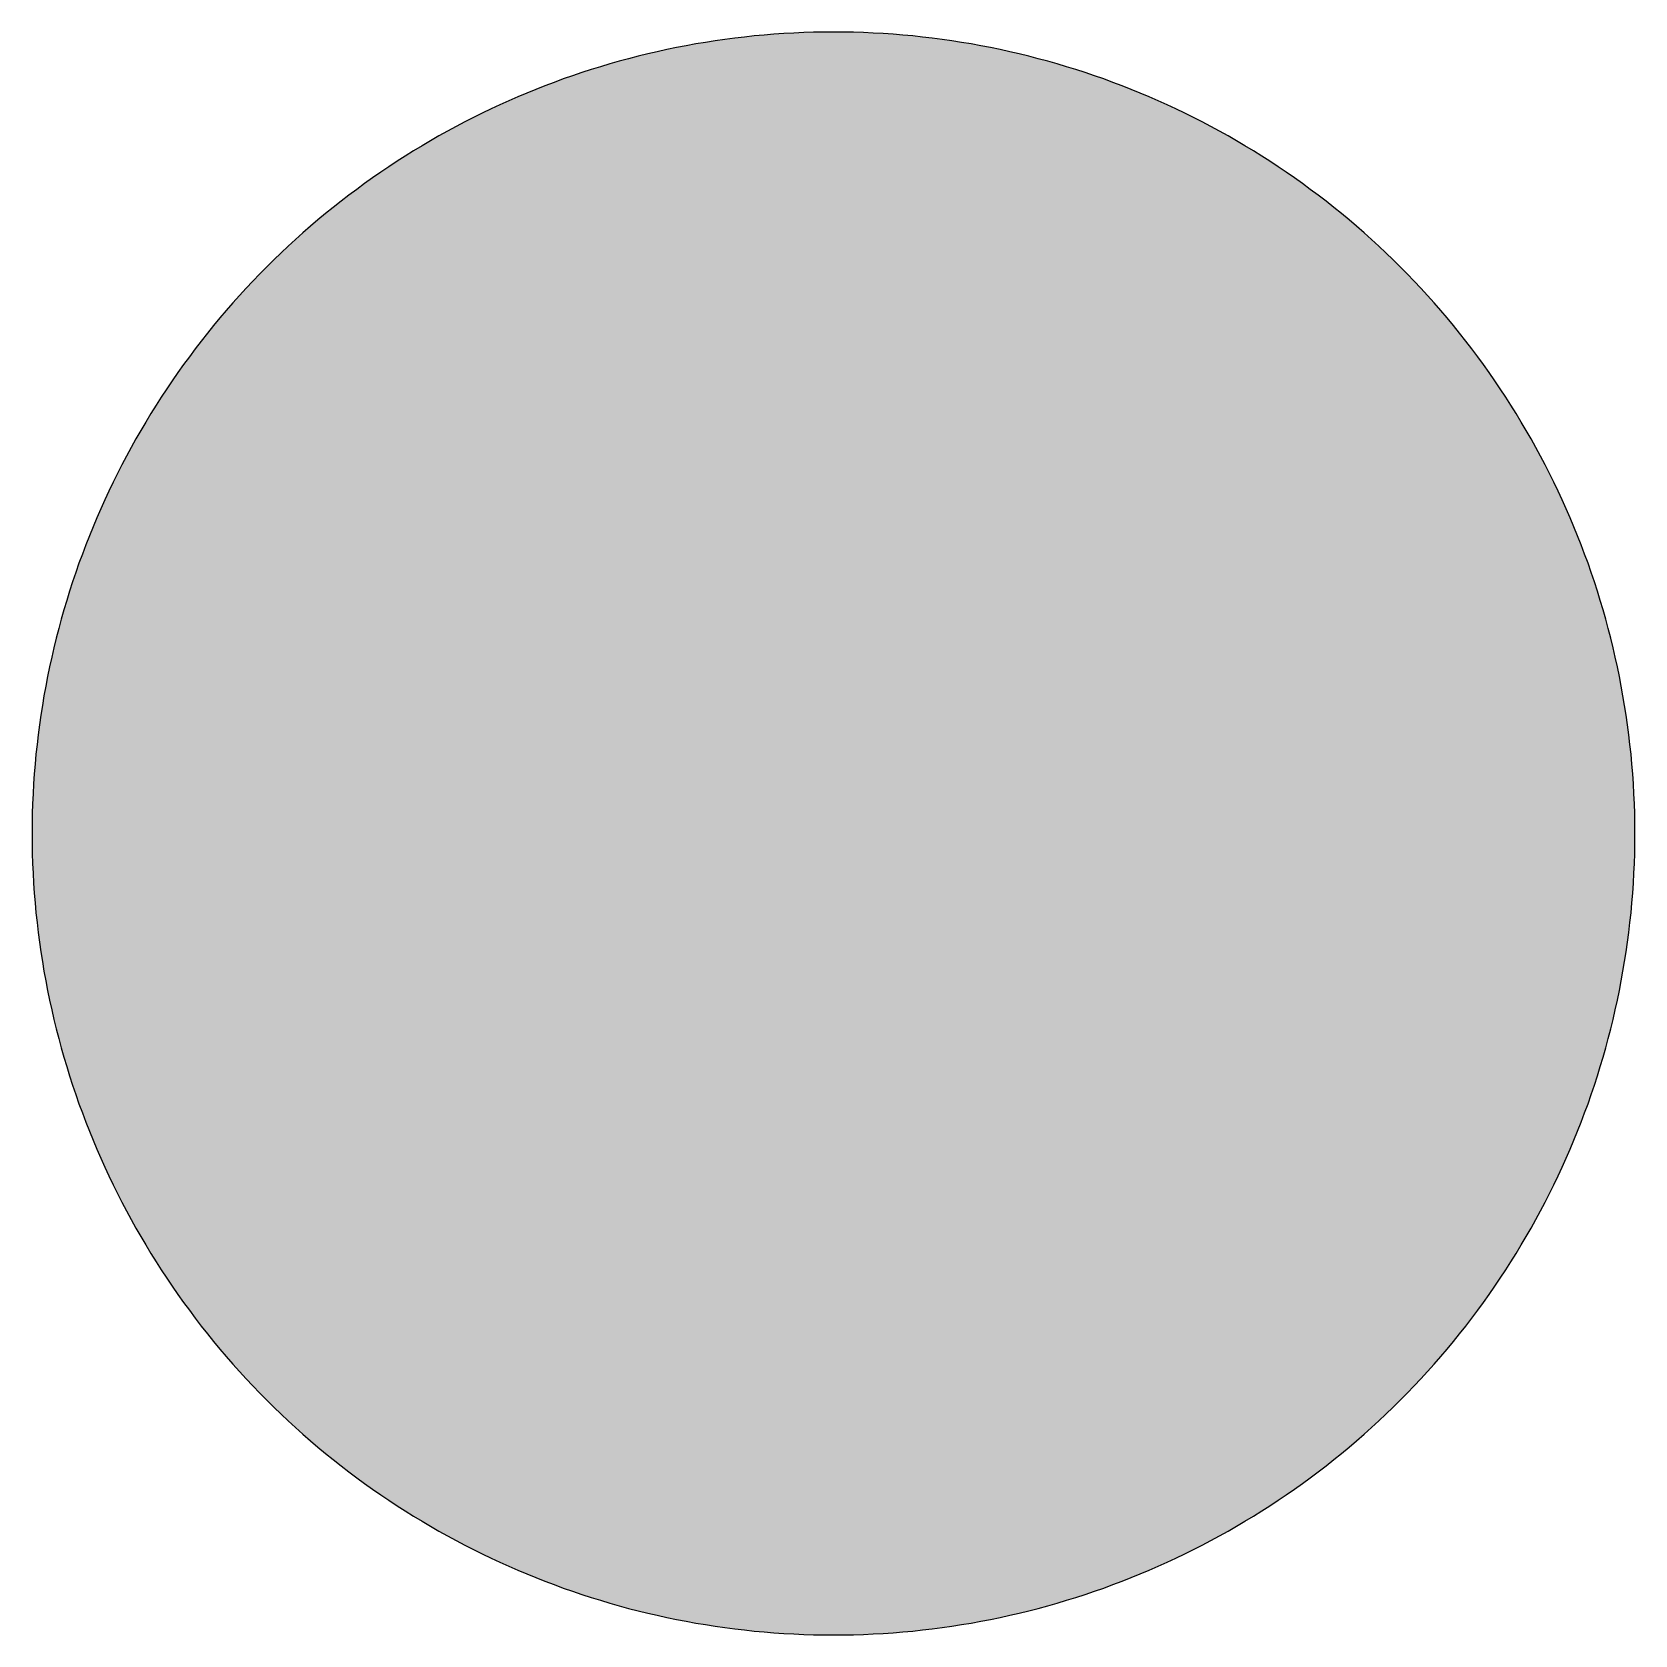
# Model space of a CAD drawing. Header units: millimetres. Extents: x 0 to 212, y 0 to 212.
import ezdxf

# ---------------------------------------------------------------- set-up
doc = ezdxf.new("R2010")
doc.units = ezdxf.units.MM

msp = doc.modelspace()

# ---------------------------------------------------------------- hatches: boundary and pattern name
msp.add_hatch(color=254).paths.add_polyline_path([(211.7189, 105.8869), (211.709, 107.2007), (211.6861, 108.5139), (211.6455, 109.8245), (211.5871, 111.1326), (211.5134, 112.4407), (211.4245, 113.7437), (211.3204, 115.0468), (211.201, 116.3447), (211.0638, 117.6426), (210.9114, 118.9355), (210.7413, 120.2258), (210.5584, 121.5136), (210.3577, 122.7988), (210.1418, 124.079), (209.9107, 125.3566), (209.6643, 126.6292), (209.4027, 127.8992), (209.1258, 129.1641), (208.8337, 130.4239), (208.5264, 131.6812), (208.2038, 132.936), (207.866, 134.1831), (207.5104, 135.4277), (207.1421, 136.6647), (206.7611, 137.8991), (206.3623, 139.1285), (205.9483, 140.3502), (205.5216, 141.5694), (205.0771, 142.781), (204.6199, 143.9901), (204.1474, 145.1915), (203.6623, 146.3853), (203.1619, 147.574), (202.6463, 148.7576), (202.1154, 149.9362), (201.5693, 151.1046), (201.0105, 152.2705), (200.439, 153.4262), (199.8523, 154.5768), (199.2503, 155.7198), (198.6356, 156.8577), (198.0057, 157.9855), (197.3605, 159.1081), (196.7052, 160.2232), (196.0321, 161.3281), (195.3489, 162.4279), (194.6504, 163.5176), (193.9366, 164.6022), (193.2102, 165.6766), (192.471, 166.7434), (191.7167, 167.8), (190.9521, 168.849), (190.1698, 169.8904), (189.3773, 170.9217), (188.5696, 171.9428), (187.7517, 172.9562), (186.9161, 173.9621), (186.0702, 174.9552), (185.2117, 175.9407), (184.338, 176.9161), (183.454, 177.8838), (182.5549, 178.8389), (181.643, 179.7837), (180.721, 180.7185), (179.7837, 181.643), (178.8389, 182.5549), (177.8838, 183.454), (176.9161, 184.338), (175.9407, 185.2117), (174.9552, 186.0702), (173.9621, 186.9161), (172.9562, 187.7492), (171.9428, 188.5696), (170.9217, 189.3773), (169.8904, 190.1698), (168.849, 190.9496), (167.8, 191.7167), (166.7408, 192.471), (165.6766, 193.2102), (164.6022, 193.9366), (163.5176, 194.6504), (162.4279, 195.3489), (161.3281, 196.0321), (160.2232, 196.7052), (159.1081, 197.3631), (157.9855, 198.0057), (156.8577, 198.6356), (155.7198, 199.2503), (154.5768, 199.8523), (153.4262, 200.439), (152.2705, 201.0131), (151.1046, 201.5719), (149.9362, 202.1154), (148.7576, 202.6463), (147.574, 203.1619), (146.3853, 203.6623), (145.1889, 204.15), (143.9875, 204.6199), (142.781, 205.0796), (141.5694, 205.5216), (140.3502, 205.9483), (139.1285, 206.3623), (137.8991, 206.7611), (136.6647, 207.1446), (135.4252, 207.5129), (134.1831, 207.866), (132.9334, 208.2038), (131.6812, 208.5264), (130.4239, 208.8337), (129.1641, 209.1284), (127.8966, 209.4052), (126.6292, 209.6668), (125.3541, 209.9132), (124.0765, 210.1444), (122.7963, 210.3603), (121.5136, 210.5584), (120.2258, 210.7438), (118.9355, 210.9114), (117.6401, 211.0638), (116.3447, 211.201), (115.0468, 211.3229), (113.7437, 211.4271), (112.4382, 211.516), (111.1326, 211.5896), (109.8245, 211.6455), (108.5113, 211.6861), (107.1982, 211.7115), (105.885, 211.7192), (104.5693, 211.7115), (103.2561, 211.6861), (101.9454, 211.6455), (100.6373, 211.5896), (99.3292, 211.516), (98.0262, 211.4271), (96.7232, 211.3229), (95.4253, 211.201), (94.1273, 211.0638), (92.8345, 210.9114), (91.5441, 210.7438), (90.2564, 210.5584), (88.9711, 210.3603), (87.691, 210.1444), (86.4133, 209.9132), (85.1408, 209.6668), (83.8708, 209.4052), (82.6059, 209.1284), (81.346, 208.8337), (80.0887, 208.5264), (78.834, 208.2038), (77.5868, 207.866), (76.3422, 207.5129), (75.1053, 207.1446), (73.8708, 206.7611), (72.6415, 206.3623), (71.4197, 205.9483), (70.2005, 205.5216), (68.9889, 205.0796), (67.7799, 204.6199), (66.5785, 204.15), (65.3847, 203.6623), (64.196, 203.1619), (63.0123, 202.6463), (61.8338, 202.1154), (60.6628, 201.5719), (59.4995, 201.0131), (58.3438, 200.439), (57.1932, 199.8523), (56.0502, 199.2503), (54.9123, 198.6356), (53.7845, 198.0057), (52.6618, 197.3631), (51.5468, 196.7052), (50.4419, 196.0321), (49.342, 195.3489), (48.2524, 194.6504), (47.1678, 193.9366), (46.0934, 193.2102), (45.0266, 192.471), (43.9699, 191.7167), (42.9209, 190.9496), (41.8795, 190.1698), (40.8483, 189.3773), (39.8272, 188.5696), (38.8137, 187.7492), (37.8079, 186.9161), (36.8148, 186.0702), (35.8292, 185.2117), (34.8539, 184.338), (33.8861, 183.454), (32.9311, 182.5549), (31.9862, 181.643), (31.049, 180.7185), (30.1269, 179.7837), (29.2151, 178.8389), (28.3159, 177.8838), (27.432, 176.9161), (26.5582, 175.9407), (25.6997, 174.9552), (24.8539, 173.9621), (24.0208, 172.9562), (23.2004, 171.9428), (22.3926, 170.9217), (21.6002, 169.8904), (20.8204, 168.849), (20.0533, 167.8), (19.2989, 166.7434), (18.5598, 165.6766), (17.8333, 164.6022), (17.1196, 163.5176), (16.4211, 162.4279), (15.7378, 161.3281), (15.0647, 160.2232), (14.4069, 159.1081), (13.7643, 157.9855), (13.1343, 156.8577), (12.5197, 155.7198), (11.9177, 154.5768), (11.3309, 153.4262), (10.7569, 152.2705), (10.1981, 151.1046), (9.6545, 149.9362), (9.1237, 148.7576), (8.6081, 147.574), (8.1077, 146.3853), (7.62, 145.1915), (7.1501, 143.9901), (6.6904, 142.781), (6.2484, 141.5694), (5.8217, 140.3502), (5.4077, 139.1285), (5.0089, 137.8991), (4.6253, 136.6647), (4.257, 135.4277), (3.904, 134.1831), (3.5662, 132.936), (3.2436, 131.6812), (2.9362, 130.4239), (2.6416, 129.1641), (2.3647, 127.8992), (2.1031, 126.6292), (1.8567, 125.3566), (1.6256, 124.079), (1.4097, 122.7988), (1.2116, 121.5136), (1.0262, 120.2258), (0.8585, 118.9355), (0.7061, 117.6426), (0.569, 116.3447), (0.447, 115.0468), (0.3429, 113.7437), (0.254, 112.4407), (0.1803, 111.1326), (0.1245, 109.8245), (0.0838, 108.5139), (0.0584, 107.2007), (0.0508, 105.885), (0.0584, 104.5718), (0.0838, 103.2586), (0.1245, 101.9454), (0.1803, 100.6373), (0.254, 99.3318), (0.3429, 98.0262), (0.447, 96.7232), (0.569, 95.4253), (0.7061, 94.1299), (0.8585, 92.8345), (1.0262, 91.5441), (1.2116, 90.2564), (1.4097, 88.9737), (1.6256, 87.6935), (1.8567, 86.4159), (2.1031, 85.1408), (2.3647, 83.8733), (2.6416, 82.6059), (2.9362, 81.346), (3.2436, 80.0887), (3.5662, 78.8365), (3.904, 77.5868), (4.257, 76.3448), (4.6253, 75.1053), (5.0089, 73.8708), (5.4077, 72.6415), (5.8217, 71.4197), (6.2484, 70.2005), (6.6904, 68.9889), (7.1501, 67.7824), (7.62, 66.581), (8.1077, 65.3847), (8.6081, 64.196), (9.1237, 63.0123), (9.6545, 61.8338), (10.1981, 60.6654), (10.7569, 59.4995), (11.3309, 58.3438), (11.9177, 57.1932), (12.5197, 56.0502), (13.1343, 54.9123), (13.7643, 53.7845), (14.4069, 52.6618), (15.0647, 51.5468), (15.7378, 50.4419), (16.4211, 49.342), (17.1196, 48.2524), (17.8333, 47.1678), (18.5598, 46.0934), (19.2989, 45.0291), (20.0533, 43.9699), (20.8204, 42.9209), (21.6002, 41.8795), (22.3926, 40.8483), (23.2004, 39.8272), (24.0208, 38.8137), (24.8539, 37.8079), (25.6997, 36.8148), (26.5582, 35.8292), (27.432, 34.8539), (28.3159, 33.8861), (29.2151, 32.9311), (30.1269, 31.9862), (31.049, 31.049), (31.9862, 30.1269), (32.9311, 29.2151), (33.8861, 28.3159), (34.8539, 27.432), (35.8292, 26.5582), (36.8148, 25.6997), (37.8079, 24.8539), (38.8137, 24.0182), (39.8272, 23.2004), (40.8483, 22.3926), (41.8795, 21.6002), (42.9209, 20.8178), (43.9699, 20.0533), (45.0266, 19.2989), (46.0934, 18.5598), (47.1678, 17.8333), (48.2524, 17.1196), (49.342, 16.4211), (50.4419, 15.7378), (51.5468, 15.0647), (52.6618, 14.4094), (53.7845, 13.7643), (54.9123, 13.1343), (56.0502, 12.5197), (57.1932, 11.9177), (58.3438, 11.3309), (59.4995, 10.7594), (60.6628, 10.2006), (61.8338, 9.6545), (63.0123, 9.1237), (64.196, 8.6081), (65.3847, 8.1077), (66.5785, 7.6225), (67.7799, 7.1501), (68.9889, 6.6929), (70.2005, 6.2484), (71.4197, 5.8217), (72.6415, 5.4077), (73.8708, 5.0089), (75.1053, 4.6279), (76.3422, 4.2596), (77.5868, 3.904), (78.834, 3.5662), (80.0887, 3.2436), (81.346, 2.9362), (82.6059, 2.6441), (83.8708, 2.3673), (85.1408, 2.1057), (86.4133, 1.8593), (87.691, 1.6281), (88.9711, 1.4122), (90.2564, 1.2116), (91.5441, 1.0287), (92.8345, 0.8585), (94.1273, 0.7061), (95.4253, 0.569), (96.7232, 0.4496), (98.0262, 0.3454), (99.3292, 0.2565), (100.6373, 0.1829), (101.9454, 0.1245), (103.2561, 0.0838), (104.5693, 0.061), (105.885, 0.0533), (107.1982, 0.061), (108.5113, 0.0838), (109.8245, 0.1245), (111.1326, 0.1829), (112.4382, 0.2565), (113.7437, 0.3454), (115.0468, 0.4496), (116.3447, 0.569), (117.6401, 0.7061), (118.9355, 0.8585), (120.2258, 1.0287), (121.5136, 1.2116), (122.7963, 1.4122), (124.0765, 1.6281), (125.3541, 1.8593), (126.6292, 2.1057), (127.8966, 2.3673), (129.1641, 2.6441), (130.4239, 2.9362), (131.6812, 3.2436), (132.9334, 3.5662), (134.1831, 3.904), (135.4252, 4.2596), (136.6647, 4.6279), (137.8991, 5.0089), (139.1285, 5.4077), (140.3502, 5.8217), (141.5694, 6.2484), (142.781, 6.6929), (143.9875, 7.1501), (145.1889, 7.6225), (146.3853, 8.1077), (147.574, 8.6081), (148.7576, 9.1237), (149.9362, 9.6545), (151.1046, 10.2006), (152.2705, 10.7594), (153.4262, 11.3309), (154.5768, 11.9177), (155.7198, 12.5197), (156.8577, 13.1343), (157.9855, 13.7643), (159.1081, 14.4094), (160.2232, 15.0647), (161.3281, 15.7378), (162.4279, 16.4211), (163.5176, 17.1196), (164.6022, 17.8333), (165.6766, 18.5598), (166.7408, 19.2989), (167.8, 20.0533), (168.849, 20.8178), (169.8904, 21.6002), (170.9217, 22.3926), (171.9428, 23.2004), (172.9562, 24.0182), (173.9621, 24.8539), (174.9552, 25.6997), (175.9407, 26.5582), (176.9161, 27.432), (177.8838, 28.3159), (178.8389, 29.2151), (179.7837, 30.1269), (180.721, 31.049), (181.643, 31.9862), (182.5549, 32.9311), (183.454, 33.8861), (184.338, 34.8539), (185.2117, 35.8292), (186.0702, 36.8148), (186.9161, 37.8079), (187.7517, 38.8137), (188.5696, 39.8272), (189.3773, 40.8483), (190.1698, 41.8795), (190.9521, 42.9209), (191.7167, 43.9699), (192.471, 45.0291), (193.2102, 46.0934), (193.9366, 47.1678), (194.6504, 48.2524), (195.3489, 49.342), (196.0321, 50.4419), (196.7052, 51.5468), (197.3605, 52.6618), (198.0057, 53.7845), (198.6356, 54.9123), (199.2503, 56.0502), (199.8523, 57.1932), (200.439, 58.3438), (201.0105, 59.4995), (201.5693, 60.6654), (202.1154, 61.8338), (202.6463, 63.0123), (203.1619, 64.196), (203.6623, 65.3847), (204.1474, 66.581), (204.6199, 67.7824), (205.0771, 68.9889), (205.5216, 70.2005), (205.9483, 71.4197), (206.3623, 72.6415), (206.7611, 73.8708), (207.1421, 75.1053), (207.5104, 76.3448), (207.866, 77.5868), (208.2038, 78.8365), (208.5264, 80.0887), (208.8337, 81.346), (209.1258, 82.6059), (209.4027, 83.8733), (209.6643, 85.1408), (209.9107, 86.4159), (210.1418, 87.6935), (210.3577, 88.9737), (210.5584, 90.2564), (210.7413, 91.5441), (210.9114, 92.8345), (211.0638, 94.1299), (211.201, 95.4253), (211.3204, 96.7232), (211.4245, 98.0262), (211.5134, 99.3318), (211.5871, 100.6373), (211.6455, 101.9454), (211.6861, 103.2586), (211.709, 104.5718), (211.7166, 105.885)])
h = msp.add_hatch(color=59)
edge = h.paths.add_edge_path()
edge.add_line((208.1911, 105.8869), (208.1809, 107.1575))
edge.add_line((208.1809, 107.1575), (208.1581, 108.425))
edge.add_line((208.1581, 108.425), (208.12, 109.6924))
edge.add_line((208.12, 109.6924), (208.0641, 110.9574))
edge.add_line((208.0641, 110.9574), (207.993, 112.2223))
edge.add_line((207.993, 112.2223), (207.9066, 113.4821))
edge.add_line((207.9066, 113.4821), (207.805, 114.742))
edge.add_line((207.805, 114.742), (207.6882, 115.9967))
edge.add_line((207.6882, 115.9967), (207.5561, 117.2515))
edge.add_line((207.5561, 117.2515), (207.4088, 118.5012))
edge.add_line((207.4088, 118.5012), (207.2462, 119.7483))
edge.add_line((207.2462, 119.7483), (207.0684, 120.9929))
edge.add_line((207.0684, 120.9929), (206.8754, 122.235))
edge.add_line((206.8754, 122.235), (206.6671, 123.4719))
edge.add_line((206.6671, 123.4719), (206.4436, 124.7064))
edge.add_line((206.4436, 124.7064), (206.2048, 125.9383))
edge.add_line((206.2048, 125.9383), (205.9534, 127.1651))
edge.add_line((205.9534, 127.1651), (205.6841, 128.3868))
edge.add_line((205.6841, 128.3868), (205.4022, 129.606))
edge.add_line((205.4022, 129.606), (205.105, 130.8227))
edge.add_line((205.105, 130.8227), (204.7926, 132.0317))
edge.add_line((204.7926, 132.0317), (204.4649, 133.2382))
edge.add_line((204.4649, 133.2382), (204.1246, 134.4422))
edge.add_line((204.1246, 134.4422), (203.769, 135.6385))
edge.add_line((203.769, 135.6385), (203.3981, 136.8323))
edge.add_line((203.3981, 136.8323), (203.012, 138.0185))
edge.add_line((203.012, 138.0185), (202.6133, 139.2022))
edge.add_line((202.6133, 139.2022), (202.1992, 140.3782))
edge.add_line((202.1992, 140.3782), (201.7725, 141.5517))
edge.add_line((201.7725, 141.5517), (201.3306, 142.7175))
edge.add_line((201.3306, 142.7175), (200.8734, 143.8808))
edge.add_line((200.8734, 143.8808), (200.4035, 145.034))
edge.add_line((200.4035, 145.034), (199.9183, 146.1846))
edge.add_line((199.9183, 146.1846), (199.4205, 147.3276))
edge.add_line((199.4205, 147.3276), (198.9074, 148.4655))
edge.add_line((198.9074, 148.4655), (198.3816, 149.5984))
edge.add_line((198.3816, 149.5984), (197.8406, 150.7236))
edge.add_line((197.8406, 150.7236), (197.2869, 151.8412))
edge.add_line((197.2869, 151.8412), (196.7205, 152.9537))
edge.add_line((196.7205, 152.9537), (196.1388, 154.0586))
edge.add_line((196.1388, 154.0586), (195.5444, 155.1584))
edge.add_line((195.5444, 155.1584), (194.9348, 156.2481))
edge.add_line((194.9348, 156.2481), (194.3125, 157.3327))
edge.add_line((194.3125, 157.3327), (193.6775, 158.4096))
edge.add_line((193.6775, 158.4096), (193.0273, 159.479))
edge.add_line((193.0273, 159.479), (192.3669, 160.5432))
edge.add_line((192.3669, 160.5432), (191.6913, 161.5973))
edge.add_line((191.6913, 161.5973), (191.0029, 162.6438))
edge.add_line((191.0029, 162.6438), (190.2993, 163.6827))
edge.add_line((190.2993, 163.6827), (189.5856, 164.7139))
edge.add_line((189.5856, 164.7139), (188.8566, 165.735))
edge.add_line((188.8566, 165.735), (188.1149, 166.751))
edge.add_line((188.1149, 166.751), (187.3606, 167.7568))
edge.add_line((187.3606, 167.7568), (186.5935, 168.7525))
edge.add_line((186.5935, 168.7525), (185.8137, 169.7406))
edge.add_line((185.8137, 169.7406), (185.0212, 170.721))
edge.add_line((185.0212, 170.721), (184.216, 171.6913))
edge.add_line((184.216, 171.6913), (183.3982, 172.654))
edge.add_line((183.3982, 172.654), (182.5676, 173.6065))
edge.add_line((182.5676, 173.6065), (181.7243, 174.5488))
edge.add_line((181.7243, 174.5488), (180.8683, 175.4835))
edge.add_line((180.8683, 175.4835), (179.9996, 176.4081))
edge.add_line((179.9996, 176.4081), (179.1183, 177.3225))
edge.add_line((179.1183, 177.3225), (178.2267, 178.2267))
edge.add_line((178.2267, 178.2267), (177.3225, 179.1183))
edge.add_line((177.3225, 179.1183), (176.4081, 179.9996))
edge.add_line((176.4081, 179.9996), (175.4835, 180.8683))
edge.add_line((175.4835, 180.8683), (174.5488, 181.7243))
edge.add_line((174.5488, 181.7243), (173.6065, 182.5676))
edge.add_line((173.6065, 182.5676), (172.654, 183.3982))
edge.add_line((172.654, 183.3982), (171.6913, 184.216))
edge.add_line((171.6913, 184.216), (170.721, 185.0212))
edge.add_line((170.721, 185.0212), (169.7431, 185.8137))
edge.add_line((169.7431, 185.8137), (168.7525, 186.5935))
edge.add_line((168.7525, 186.5935), (167.7568, 187.3606))
edge.add_line((167.7568, 187.3606), (166.751, 188.1149))
edge.add_line((166.751, 188.1149), (165.735, 188.8566))
edge.add_line((165.735, 188.8566), (164.7139, 189.5856))
edge.add_line((164.7139, 189.5856), (163.6827, 190.2993))
edge.add_line((163.6827, 190.2993), (162.6438, 191.0029))
edge.add_line((162.6438, 191.0029), (161.5973, 191.6913))
edge.add_line((161.5973, 191.6913), (160.5432, 192.3669))
edge.add_line((160.5432, 192.3669), (159.4815, 193.0298))
edge.add_line((159.4815, 193.0298), (158.4096, 193.6775))
edge.add_line((158.4096, 193.6775), (157.3327, 194.3125))
edge.add_line((157.3327, 194.3125), (156.2506, 194.9348))
edge.add_line((156.2506, 194.9348), (155.1584, 195.5444))
edge.add_line((155.1584, 195.5444), (154.0586, 196.1388))
edge.add_line((154.0586, 196.1388), (152.9537, 196.7205))
edge.add_line((152.9537, 196.7205), (151.8412, 197.2869))
edge.add_line((151.8412, 197.2869), (150.7236, 197.8406))
edge.add_line((150.7236, 197.8406), (149.5984, 198.3816))
edge.add_line((149.5984, 198.3816), (148.4655, 198.9074))
edge.add_line((148.4655, 198.9074), (147.3302, 199.4205))
edge.add_line((147.3302, 199.4205), (146.1846, 199.9183))
edge.add_line((146.1846, 199.9183), (145.0365, 200.4035))
edge.add_line((145.0365, 200.4035), (143.8808, 200.8734))
edge.add_line((143.8808, 200.8734), (142.7175, 201.3306))
edge.add_line((142.7175, 201.3306), (141.5517, 201.7725))
edge.add_line((141.5517, 201.7725), (140.3782, 202.1992))
edge.add_line((140.3782, 202.1992), (139.2022, 202.6133))
edge.add_line((139.2022, 202.6133), (138.0185, 203.0146))
edge.add_line((138.0185, 203.0146), (136.8323, 203.3981))
edge.add_line((136.8323, 203.3981), (135.6385, 203.769))
edge.add_line((135.6385, 203.769), (134.4422, 204.1246))
edge.add_line((134.4422, 204.1246), (133.2382, 204.4675))
edge.add_line((133.2382, 204.4675), (132.0317, 204.7926))
edge.add_line((132.0317, 204.7926), (130.8227, 205.105))
edge.add_line((130.8227, 205.105), (129.606, 205.4022))
edge.add_line((129.606, 205.4022), (128.3868, 205.6867))
edge.add_line((128.3868, 205.6867), (127.1651, 205.9534))
edge.add_line((127.1651, 205.9534), (125.9357, 206.2074))
edge.add_line((125.9357, 206.2074), (124.7064, 206.4461))
edge.add_line((124.7064, 206.4461), (123.4719, 206.6696))
edge.add_line((123.4719, 206.6696), (122.2324, 206.8779))
edge.add_line((122.2324, 206.8779), (120.9929, 207.071))
edge.add_line((120.9929, 207.071), (119.7483, 207.2488))
edge.add_line((119.7483, 207.2488), (118.5012, 207.4113))
edge.add_line((118.5012, 207.4113), (117.2489, 207.5586))
edge.add_line((117.2489, 207.5586), (115.9967, 207.6907))
edge.add_line((115.9967, 207.6907), (114.7394, 207.8076))
edge.add_line((114.7394, 207.8076), (113.4821, 207.9092))
edge.add_line((113.4821, 207.9092), (112.2197, 207.9955))
edge.add_line((112.2197, 207.9955), (110.9574, 208.0666))
edge.add_line((110.9574, 208.0666), (109.6924, 208.12))
edge.add_line((109.6924, 208.12), (108.425, 208.1606))
edge.add_line((108.425, 208.1606), (107.155, 208.1835))
edge.add_line((107.155, 208.1835), (105.885, 208.1911))
edge.add_line((105.885, 208.1911), (104.6124, 208.1835))
edge.add_line((104.6124, 208.1835), (103.345, 208.1606))
edge.add_line((103.345, 208.1606), (102.0775, 208.12))
edge.add_line((102.0775, 208.12), (100.8126, 208.0666))
edge.add_line((100.8126, 208.0666), (99.5477, 207.9955))
edge.add_line((99.5477, 207.9955), (98.2878, 207.9092))
edge.add_line((98.2878, 207.9092), (97.028, 207.8076))
edge.add_line((97.028, 207.8076), (95.7732, 207.6907))
edge.add_line((95.7732, 207.6907), (94.5185, 207.5586))
edge.add_line((94.5185, 207.5586), (93.2688, 207.4113))
edge.add_line((93.2688, 207.4113), (92.0217, 207.2488))
edge.add_line((92.0217, 207.2488), (90.7771, 207.071))
edge.add_line((90.7771, 207.071), (89.535, 206.8779))
edge.add_line((89.535, 206.8779), (88.298, 206.6696))
edge.add_line((88.298, 206.6696), (87.0636, 206.4461))
edge.add_line((87.0636, 206.4461), (85.8317, 206.2074))
edge.add_line((85.8317, 206.2074), (84.6049, 205.9534))
edge.add_line((84.6049, 205.9534), (83.3831, 205.6867))
edge.add_line((83.3831, 205.6867), (82.1639, 205.4022))
edge.add_line((82.1639, 205.4022), (80.9473, 205.105))
edge.add_line((80.9473, 205.105), (79.7382, 204.7926))
edge.add_line((79.7382, 204.7926), (78.5317, 204.4675))
edge.add_line((78.5317, 204.4675), (77.3278, 204.1246))
edge.add_line((77.3278, 204.1246), (76.1314, 203.769))
edge.add_line((76.1314, 203.769), (74.9376, 203.3981))
edge.add_line((74.9376, 203.3981), (73.7514, 203.0146))
edge.add_line((73.7514, 203.0146), (72.5678, 202.6133))
edge.add_line((72.5678, 202.6133), (71.3918, 202.1992))
edge.add_line((71.3918, 202.1992), (70.2183, 201.7725))
edge.add_line((70.2183, 201.7725), (69.0524, 201.3306))
edge.add_line((69.0524, 201.3306), (67.8891, 200.8734))
edge.add_line((67.8891, 200.8734), (66.736, 200.4035))
edge.add_line((66.736, 200.4035), (65.5853, 199.9183))
edge.add_line((65.5853, 199.9183), (64.4423, 199.4205))
edge.add_line((64.4423, 199.4205), (63.3044, 198.9074))
edge.add_line((63.3044, 198.9074), (62.1716, 198.3816))
edge.add_line((62.1716, 198.3816), (61.0464, 197.8406))
edge.add_line((61.0464, 197.8406), (59.9288, 197.2869))
edge.add_line((59.9288, 197.2869), (58.8162, 196.7205))
edge.add_line((58.8162, 196.7205), (57.7113, 196.1388))
edge.add_line((57.7113, 196.1388), (56.6115, 195.5444))
edge.add_line((56.6115, 195.5444), (55.5219, 194.9348))
edge.add_line((55.5219, 194.9348), (54.4373, 194.3125))
edge.add_line((54.4373, 194.3125), (53.3603, 193.6775))
edge.add_line((53.3603, 193.6775), (52.291, 193.0298))
edge.add_line((52.291, 193.0298), (51.2267, 192.3669))
edge.add_line((51.2267, 192.3669), (50.1726, 191.6913))
edge.add_line((50.1726, 191.6913), (49.1261, 191.0029))
edge.add_line((49.1261, 191.0029), (48.0873, 190.2993))
edge.add_line((48.0873, 190.2993), (47.056, 189.5856))
edge.add_line((47.056, 189.5856), (46.035, 188.8566))
edge.add_line((46.035, 188.8566), (45.019, 188.1149))
edge.add_line((45.019, 188.1149), (44.0131, 187.3606))
edge.add_line((44.0131, 187.3606), (43.0174, 186.5935))
edge.add_line((43.0174, 186.5935), (42.0294, 185.8137))
edge.add_line((42.0294, 185.8137), (41.0489, 185.0212))
edge.add_line((41.0489, 185.0212), (40.0787, 184.216))
edge.add_line((40.0787, 184.216), (39.116, 183.3982))
edge.add_line((39.116, 183.3982), (38.1635, 182.5676))
edge.add_line((38.1635, 182.5676), (37.2212, 181.7243))
edge.add_line((37.2212, 181.7243), (36.2864, 180.8683))
edge.add_line((36.2864, 180.8683), (35.3619, 179.9996))
edge.add_line((35.3619, 179.9996), (34.4475, 179.1183))
edge.add_line((34.4475, 179.1183), (33.5432, 178.2267))
edge.add_line((33.5432, 178.2267), (32.6517, 177.3225))
edge.add_line((32.6517, 177.3225), (31.7703, 176.4081))
edge.add_line((31.7703, 176.4081), (30.9016, 175.4835))
edge.add_line((30.9016, 175.4835), (30.0457, 174.5488))
edge.add_line((30.0457, 174.5488), (29.2024, 173.6065))
edge.add_line((29.2024, 173.6065), (28.3718, 172.654))
edge.add_line((28.3718, 172.654), (27.5539, 171.6913))
edge.add_line((27.5539, 171.6913), (26.7487, 170.721))
edge.add_line((26.7487, 170.721), (25.9563, 169.7406))
edge.add_line((25.9563, 169.7406), (25.1765, 168.7525))
edge.add_line((25.1765, 168.7525), (24.4094, 167.7568))
edge.add_line((24.4094, 167.7568), (23.655, 166.751))
edge.add_line((23.655, 166.751), (22.9133, 165.735))
edge.add_line((22.9133, 165.735), (22.1844, 164.7139))
edge.add_line((22.1844, 164.7139), (21.4706, 163.6827))
edge.add_line((21.4706, 163.6827), (20.767, 162.6438))
edge.add_line((20.767, 162.6438), (20.0787, 161.5973))
edge.add_line((20.0787, 161.5973), (19.4031, 160.5432))
edge.add_line((19.4031, 160.5432), (18.7401, 159.479))
edge.add_line((18.7401, 159.479), (18.0924, 158.4096))
edge.add_line((18.0924, 158.4096), (17.4574, 157.3327))
edge.add_line((17.4574, 157.3327), (16.8351, 156.2481))
edge.add_line((16.8351, 156.2481), (16.2255, 155.1584))
edge.add_line((16.2255, 155.1584), (15.6312, 154.0586))
edge.add_line((15.6312, 154.0586), (15.0495, 152.9537))
edge.add_line((15.0495, 152.9537), (14.4831, 151.8412))
edge.add_line((14.4831, 151.8412), (13.9294, 150.7236))
edge.add_line((13.9294, 150.7236), (13.3883, 149.5984))
edge.add_line((13.3883, 149.5984), (12.8626, 148.4655))
edge.add_line((12.8626, 148.4655), (12.3495, 147.3276))
edge.add_line((12.3495, 147.3276), (11.8516, 146.1846))
edge.add_line((11.8516, 146.1846), (11.3665, 145.034))
edge.add_line((11.3665, 145.034), (10.8966, 143.8808))
edge.add_line((10.8966, 143.8808), (10.4394, 142.7175))
edge.add_line((10.4394, 142.7175), (9.9974, 141.5517))
edge.add_line((9.9974, 141.5517), (9.5707, 140.3782))
edge.add_line((9.5707, 140.3782), (9.1567, 139.2022))
edge.add_line((9.1567, 139.2022), (8.7554, 138.0185))
edge.add_line((8.7554, 138.0185), (8.3718, 136.8323))
edge.add_line((8.3718, 136.8323), (8.001, 135.6385))
edge.add_line((8.001, 135.6385), (7.6454, 134.4422))
edge.add_line((7.6454, 134.4422), (7.3025, 133.2382))
edge.add_line((7.3025, 133.2382), (6.9774, 132.0317))
edge.add_line((6.9774, 132.0317), (6.665, 130.8227))
edge.add_line((6.665, 130.8227), (6.3678, 129.606))
edge.add_line((6.3678, 129.606), (6.0833, 128.3868))
edge.add_line((6.0833, 128.3868), (5.8166, 127.1651))
edge.add_line((5.8166, 127.1651), (5.5626, 125.9383))
edge.add_line((5.5626, 125.9383), (5.3238, 124.7064))
edge.add_line((5.3238, 124.7064), (5.1003, 123.4719))
edge.add_line((5.1003, 123.4719), (4.892, 122.235))
edge.add_line((4.892, 122.235), (4.699, 120.9929))
edge.add_line((4.699, 120.9929), (4.5212, 119.7483))
edge.add_line((4.5212, 119.7483), (4.3586, 118.5012))
edge.add_line((4.3586, 118.5012), (4.2113, 117.2515))
edge.add_line((4.2113, 117.2515), (4.0792, 115.9967))
edge.add_line((4.0792, 115.9967), (3.9624, 114.742))
edge.add_line((3.9624, 114.742), (3.8608, 113.4821))
edge.add_line((3.8608, 113.4821), (3.7744, 112.2223))
edge.add_line((3.7744, 112.2223), (3.7033, 110.9574))
edge.add_line((3.7033, 110.9574), (3.65, 109.6924))
edge.add_line((3.65, 109.6924), (3.6093, 108.425))
edge.add_line((3.6093, 108.425), (3.5865, 107.1575))
edge.add_line((3.5865, 107.1575), (3.5789, 105.885))
edge.add_line((3.5789, 105.885), (3.5865, 104.615))
edge.add_line((3.5865, 104.615), (3.6093, 103.345))
edge.add_line((3.6093, 103.345), (3.65, 102.0775))
edge.add_line((3.65, 102.0775), (3.7033, 100.8126))
edge.add_line((3.7033, 100.8126), (3.7744, 99.5502))
edge.add_line((3.7744, 99.5502), (3.8608, 98.2878))
edge.add_line((3.8608, 98.2878), (3.9624, 97.0305))
edge.add_line((3.9624, 97.0305), (4.0792, 95.7732))
edge.add_line((4.0792, 95.7732), (4.2113, 94.521))
edge.add_line((4.2113, 94.521), (4.3586, 93.2688))
edge.add_line((4.3586, 93.2688), (4.5212, 92.0217))
edge.add_line((4.5212, 92.0217), (4.699, 90.7771))
edge.add_line((4.699, 90.7771), (4.892, 89.5375))
edge.add_line((4.892, 89.5375), (5.1003, 88.298))
edge.add_line((5.1003, 88.298), (5.3238, 87.0636))
edge.add_line((5.3238, 87.0636), (5.5626, 85.8342))
edge.add_line((5.5626, 85.8342), (5.8166, 84.6049))
edge.add_line((5.8166, 84.6049), (6.0833, 83.3831))
edge.add_line((6.0833, 83.3831), (6.3678, 82.1639))
edge.add_line((6.3678, 82.1639), (6.665, 80.9473))
edge.add_line((6.665, 80.9473), (6.9774, 79.7382))
edge.add_line((6.9774, 79.7382), (7.3025, 78.5317))
edge.add_line((7.3025, 78.5317), (7.6454, 77.3278))
edge.add_line((7.6454, 77.3278), (8.001, 76.1314))
edge.add_line((8.001, 76.1314), (8.3718, 74.9376))
edge.add_line((8.3718, 74.9376), (8.7554, 73.7514))
edge.add_line((8.7554, 73.7514), (9.1567, 72.5678))
edge.add_line((9.1567, 72.5678), (9.5707, 71.3918))
edge.add_line((9.5707, 71.3918), (9.9974, 70.2183))
edge.add_line((9.9974, 70.2183), (10.4394, 69.0524))
edge.add_line((10.4394, 69.0524), (10.8966, 67.8891))
edge.add_line((10.8966, 67.8891), (11.3665, 66.7334))
edge.add_line((11.3665, 66.7334), (11.8516, 65.5853))
edge.add_line((11.8516, 65.5853), (12.3495, 64.4398))
edge.add_line((12.3495, 64.4398), (12.8626, 63.3044))
edge.add_line((12.8626, 63.3044), (13.3883, 62.1716))
edge.add_line((13.3883, 62.1716), (13.9294, 61.0464))
edge.add_line((13.9294, 61.0464), (14.4831, 59.9288))
edge.add_line((14.4831, 59.9288), (15.0495, 58.8162))
edge.add_line((15.0495, 58.8162), (15.6312, 57.7113))
edge.add_line((15.6312, 57.7113), (16.2255, 56.6115))
edge.add_line((16.2255, 56.6115), (16.8351, 55.5193))
edge.add_line((16.8351, 55.5193), (17.4574, 54.4373))
edge.add_line((17.4574, 54.4373), (18.0924, 53.3603))
edge.add_line((18.0924, 53.3603), (18.7401, 52.2884))
edge.add_line((18.7401, 52.2884), (19.4031, 51.2267))
edge.add_line((19.4031, 51.2267), (20.0787, 50.1726))
edge.add_line((20.0787, 50.1726), (20.767, 49.1261))
edge.add_line((20.767, 49.1261), (21.4706, 48.0873))
edge.add_line((21.4706, 48.0873), (22.1844, 47.056))
edge.add_line((22.1844, 47.056), (22.9133, 46.035))
edge.add_line((22.9133, 46.035), (23.655, 45.019))
edge.add_line((23.655, 45.019), (24.4094, 44.0131))
edge.add_line((24.4094, 44.0131), (25.1765, 43.0174))
edge.add_line((25.1765, 43.0174), (25.9563, 42.0268))
edge.add_line((25.9563, 42.0268), (26.7487, 41.0489))
edge.add_line((26.7487, 41.0489), (27.5539, 40.0787))
edge.add_line((27.5539, 40.0787), (28.3718, 39.116))
edge.add_line((28.3718, 39.116), (29.2024, 38.1635))
edge.add_line((29.2024, 38.1635), (30.0457, 37.2212))
edge.add_line((30.0457, 37.2212), (30.9016, 36.2864))
edge.add_line((30.9016, 36.2864), (31.7703, 35.3619))
edge.add_line((31.7703, 35.3619), (32.6517, 34.4475))
edge.add_line((32.6517, 34.4475), (33.5432, 33.5432))
edge.add_line((33.5432, 33.5432), (34.4475, 32.6517))
edge.add_line((34.4475, 32.6517), (35.3619, 31.7703))
edge.add_line((35.3619, 31.7703), (36.2864, 30.9016))
edge.add_line((36.2864, 30.9016), (37.2212, 30.0457))
edge.add_line((37.2212, 30.0457), (38.1635, 29.2024))
edge.add_line((38.1635, 29.2024), (39.116, 28.3718))
edge.add_line((39.116, 28.3718), (40.0787, 27.5539))
edge.add_line((40.0787, 27.5539), (41.0489, 26.7487))
edge.add_line((41.0489, 26.7487), (42.0294, 25.9563))
edge.add_line((42.0294, 25.9563), (43.0174, 25.1765))
edge.add_line((43.0174, 25.1765), (44.0131, 24.4094))
edge.add_line((44.0131, 24.4094), (45.019, 23.655))
edge.add_line((45.019, 23.655), (46.035, 22.9133))
edge.add_line((46.035, 22.9133), (47.056, 22.1844))
edge.add_line((47.056, 22.1844), (48.0873, 21.4706))
edge.add_line((48.0873, 21.4706), (49.1261, 20.767))
edge.add_line((49.1261, 20.767), (50.1726, 20.0787))
edge.add_line((50.1726, 20.0787), (51.2267, 19.4031))
edge.add_line((51.2267, 19.4031), (52.291, 18.7427))
edge.add_line((52.291, 18.7427), (53.3603, 18.0924))
edge.add_line((53.3603, 18.0924), (54.4373, 17.4574))
edge.add_line((54.4373, 17.4574), (55.5219, 16.8351))
edge.add_line((55.5219, 16.8351), (56.6115, 16.2255))
edge.add_line((56.6115, 16.2255), (57.7113, 15.6312))
edge.add_line((57.7113, 15.6312), (58.8162, 15.0495))
edge.add_line((58.8162, 15.0495), (59.9288, 14.4831))
edge.add_line((59.9288, 14.4831), (61.0464, 13.9294))
edge.add_line((61.0464, 13.9294), (62.1716, 13.3883))
edge.add_line((62.1716, 13.3883), (63.3044, 12.8626))
edge.add_line((63.3044, 12.8626), (64.4423, 12.3495))
edge.add_line((64.4423, 12.3495), (65.5853, 11.8516))
edge.add_line((65.5853, 11.8516), (66.736, 11.3665))
edge.add_line((66.736, 11.3665), (67.8891, 10.8966))
edge.add_line((67.8891, 10.8966), (69.0524, 10.4394))
edge.add_line((69.0524, 10.4394), (70.2183, 9.9974))
edge.add_line((70.2183, 9.9974), (71.3918, 9.5707))
edge.add_line((71.3918, 9.5707), (72.5678, 9.1567))
edge.add_line((72.5678, 9.1567), (73.7514, 8.7579))
edge.add_line((73.7514, 8.7579), (74.9376, 8.3718))
edge.add_line((74.9376, 8.3718), (76.1314, 8.001))
edge.add_line((76.1314, 8.001), (77.3278, 7.6454))
edge.add_line((77.3278, 7.6454), (78.5317, 7.305))
edge.add_line((78.5317, 7.305), (79.7382, 6.9774))
edge.add_line((79.7382, 6.9774), (80.9473, 6.665))
edge.add_line((80.9473, 6.665), (82.1639, 6.3678))
edge.add_line((82.1639, 6.3678), (83.3831, 6.0858))
edge.add_line((83.3831, 6.0858), (84.6049, 5.8166))
edge.add_line((84.6049, 5.8166), (85.8317, 5.5651))
edge.add_line((85.8317, 5.5651), (87.0636, 5.3264))
edge.add_line((87.0636, 5.3264), (88.298, 5.1029))
edge.add_line((88.298, 5.1029), (89.535, 4.8946))
edge.add_line((89.535, 4.8946), (90.7771, 4.7015))
edge.add_line((90.7771, 4.7015), (92.0217, 4.5237))
edge.add_line((92.0217, 4.5237), (93.2688, 4.3612))
edge.add_line((93.2688, 4.3612), (94.5185, 4.2139))
edge.add_line((94.5185, 4.2139), (95.7732, 4.0818))
edge.add_line((95.7732, 4.0818), (97.028, 3.9649))
edge.add_line((97.028, 3.9649), (98.2878, 3.8633))
edge.add_line((98.2878, 3.8633), (99.5477, 3.777))
edge.add_line((99.5477, 3.777), (100.8126, 3.7059))
edge.add_line((100.8126, 3.7059), (102.0775, 3.65))
edge.add_line((102.0775, 3.65), (103.345, 3.6119))
edge.add_line((103.345, 3.6119), (104.6124, 3.589))
edge.add_line((104.6124, 3.589), (105.885, 3.5789))
edge.add_line((105.885, 3.5789), (107.155, 3.589))
edge.add_line((107.155, 3.589), (108.425, 3.6119))
edge.add_line((108.425, 3.6119), (109.6924, 3.65))
edge.add_line((109.6924, 3.65), (110.9574, 3.7059))
edge.add_line((110.9574, 3.7059), (112.2197, 3.777))
edge.add_line((112.2197, 3.777), (113.4821, 3.8633))
edge.add_line((113.4821, 3.8633), (114.7394, 3.9649))
edge.add_line((114.7394, 3.9649), (115.9967, 4.0818))
edge.add_line((115.9967, 4.0818), (117.2489, 4.2139))
edge.add_line((117.2489, 4.2139), (118.5012, 4.3612))
edge.add_line((118.5012, 4.3612), (119.7483, 4.5237))
edge.add_line((119.7483, 4.5237), (120.9929, 4.7015))
edge.add_line((120.9929, 4.7015), (122.2324, 4.8946))
edge.add_line((122.2324, 4.8946), (123.4719, 5.1029))
edge.add_line((123.4719, 5.1029), (124.7064, 5.3264))
edge.add_line((124.7064, 5.3264), (125.9357, 5.5651))
edge.add_line((125.9357, 5.5651), (127.1651, 5.8166))
edge.add_line((127.1651, 5.8166), (128.3868, 6.0858))
edge.add_line((128.3868, 6.0858), (129.606, 6.3678))
edge.add_line((129.606, 6.3678), (130.8227, 6.665))
edge.add_line((130.8227, 6.665), (132.0317, 6.9774))
edge.add_line((132.0317, 6.9774), (133.2382, 7.305))
edge.add_line((133.2382, 7.305), (134.4422, 7.6454))
edge.add_line((134.4422, 7.6454), (135.6385, 8.001))
edge.add_line((135.6385, 8.001), (136.8323, 8.3718))
edge.add_line((136.8323, 8.3718), (138.0185, 8.7579))
edge.add_line((138.0185, 8.7579), (139.2022, 9.1567))
edge.add_line((139.2022, 9.1567), (140.3782, 9.5707))
edge.add_line((140.3782, 9.5707), (141.5517, 9.9974))
edge.add_line((141.5517, 9.9974), (142.7175, 10.4394))
edge.add_line((142.7175, 10.4394), (143.8808, 10.8966))
edge.add_line((143.8808, 10.8966), (145.0365, 11.3665))
edge.add_line((145.0365, 11.3665), (146.1846, 11.8516))
edge.add_line((146.1846, 11.8516), (147.3302, 12.3495))
edge.add_line((147.3302, 12.3495), (148.4655, 12.8626))
edge.add_line((148.4655, 12.8626), (149.5984, 13.3883))
edge.add_line((149.5984, 13.3883), (150.7236, 13.9294))
edge.add_line((150.7236, 13.9294), (151.8412, 14.4831))
edge.add_line((151.8412, 14.4831), (152.9537, 15.0495))
edge.add_line((152.9537, 15.0495), (154.0586, 15.6312))
edge.add_line((154.0586, 15.6312), (155.1584, 16.2255))
edge.add_line((155.1584, 16.2255), (156.2506, 16.8351))
edge.add_line((156.2506, 16.8351), (157.3327, 17.4574))
edge.add_line((157.3327, 17.4574), (158.4096, 18.0924))
edge.add_line((158.4096, 18.0924), (159.4815, 18.7427))
edge.add_line((159.4815, 18.7427), (160.5432, 19.4031))
edge.add_line((160.5432, 19.4031), (161.5973, 20.0787))
edge.add_line((161.5973, 20.0787), (162.6438, 20.767))
edge.add_line((162.6438, 20.767), (163.6827, 21.4706))
edge.add_line((163.6827, 21.4706), (164.7139, 22.1844))
edge.add_line((164.7139, 22.1844), (165.735, 22.9133))
edge.add_line((165.735, 22.9133), (166.751, 23.655))
edge.add_line((166.751, 23.655), (167.7568, 24.4094))
edge.add_line((167.7568, 24.4094), (168.7525, 25.1765))
edge.add_line((168.7525, 25.1765), (169.7431, 25.9563))
edge.add_line((169.7431, 25.9563), (170.721, 26.7487))
edge.add_line((170.721, 26.7487), (171.6913, 27.5539))
edge.add_line((171.6913, 27.5539), (172.654, 28.3718))
edge.add_line((172.654, 28.3718), (173.6065, 29.2024))
edge.add_line((173.6065, 29.2024), (174.5488, 30.0457))
edge.add_line((174.5488, 30.0457), (175.4835, 30.9016))
edge.add_line((175.4835, 30.9016), (176.4081, 31.7703))
edge.add_line((176.4081, 31.7703), (177.3225, 32.6517))
edge.add_line((177.3225, 32.6517), (178.2267, 33.5432))
edge.add_line((178.2267, 33.5432), (179.1183, 34.4475))
edge.add_line((179.1183, 34.4475), (179.9996, 35.3619))
edge.add_line((179.9996, 35.3619), (180.8683, 36.2864))
edge.add_line((180.8683, 36.2864), (181.7243, 37.2212))
edge.add_line((181.7243, 37.2212), (182.5676, 38.1635))
edge.add_line((182.5676, 38.1635), (183.3982, 39.116))
edge.add_line((183.3982, 39.116), (184.216, 40.0787))
edge.add_line((184.216, 40.0787), (185.0212, 41.0489))
edge.add_line((185.0212, 41.0489), (185.8137, 42.0268))
edge.add_line((185.8137, 42.0268), (186.5935, 43.0174))
edge.add_line((186.5935, 43.0174), (187.3606, 44.0131))
edge.add_line((187.3606, 44.0131), (188.1149, 45.019))
edge.add_line((188.1149, 45.019), (188.8566, 46.035))
edge.add_line((188.8566, 46.035), (189.5856, 47.056))
edge.add_line((189.5856, 47.056), (190.2993, 48.0873))
edge.add_line((190.2993, 48.0873), (191.0029, 49.1261))
edge.add_line((191.0029, 49.1261), (191.6913, 50.1726))
edge.add_line((191.6913, 50.1726), (192.3669, 51.2267))
edge.add_line((192.3669, 51.2267), (193.0273, 52.2884))
edge.add_line((193.0273, 52.2884), (193.6775, 53.3603))
edge.add_line((193.6775, 53.3603), (194.3125, 54.4373))
edge.add_line((194.3125, 54.4373), (194.9348, 55.5193))
edge.add_line((194.9348, 55.5193), (195.5444, 56.6115))
edge.add_line((195.5444, 56.6115), (196.1388, 57.7113))
edge.add_line((196.1388, 57.7113), (196.7205, 58.8162))
edge.add_line((196.7205, 58.8162), (197.2869, 59.9288))
edge.add_line((197.2869, 59.9288), (197.8406, 61.0464))
edge.add_line((197.8406, 61.0464), (198.3816, 62.1716))
edge.add_line((198.3816, 62.1716), (198.9074, 63.3044))
edge.add_line((198.9074, 63.3044), (199.4205, 64.4398))
edge.add_line((199.4205, 64.4398), (199.9183, 65.5853))
edge.add_line((199.9183, 65.5853), (200.4035, 66.7334))
edge.add_line((200.4035, 66.7334), (200.8734, 67.8891))
edge.add_line((200.8734, 67.8891), (201.3306, 69.0524))
edge.add_line((201.3306, 69.0524), (201.7725, 70.2183))
edge.add_line((201.7725, 70.2183), (202.1992, 71.3918))
edge.add_line((202.1992, 71.3918), (202.6133, 72.5678))
edge.add_line((202.6133, 72.5678), (203.012, 73.7514))
edge.add_line((203.012, 73.7514), (203.3981, 74.9376))
edge.add_line((203.3981, 74.9376), (203.769, 76.1314))
edge.add_line((203.769, 76.1314), (204.1246, 77.3278))
edge.add_line((204.1246, 77.3278), (204.4649, 78.5317))
edge.add_line((204.4649, 78.5317), (204.7926, 79.7382))
edge.add_line((204.7926, 79.7382), (205.105, 80.9473))
edge.add_line((205.105, 80.9473), (205.4022, 82.1639))
edge.add_line((205.4022, 82.1639), (205.6841, 83.3831))
edge.add_line((205.6841, 83.3831), (205.9534, 84.6049))
edge.add_line((205.9534, 84.6049), (206.2048, 85.8342))
edge.add_line((206.2048, 85.8342), (206.4436, 87.0636))
edge.add_line((206.4436, 87.0636), (206.6671, 88.298))
edge.add_line((206.6671, 88.298), (206.8754, 89.5375))
edge.add_line((206.8754, 89.5375), (207.0684, 90.7771))
edge.add_line((207.0684, 90.7771), (207.2462, 92.0217))
edge.add_line((207.2462, 92.0217), (207.4088, 93.2688))
edge.add_line((207.4088, 93.2688), (207.5561, 94.521))
edge.add_line((207.5561, 94.521), (207.6882, 95.7732))
edge.add_line((207.6882, 95.7732), (207.805, 97.0305))
edge.add_line((207.805, 97.0305), (207.9066, 98.2878))
edge.add_line((207.9066, 98.2878), (207.993, 99.5502))
edge.add_line((207.993, 99.5502), (208.0641, 100.8126))
edge.add_line((208.0641, 100.8126), (208.12, 102.0775))
edge.add_line((208.12, 102.0775), (208.1581, 103.345))
edge.add_line((208.1581, 103.345), (208.1809, 104.615))
edge.add_line((208.1809, 104.615), (208.1911, 105.885))
h.paths.add_polyline_path([(159.0795, 187.0174), (158.336, 187.4977), (157.5892, 187.9727), (156.8374, 188.4426), (156.083, 188.9023), (155.3261, 189.357), (154.5641, 189.8015), (153.7995, 190.2409), (153.0299, 190.6727), (152.2578, 191.0994), (151.4805, 191.516), (150.7033, 191.9275), (149.9184, 192.3288), (149.1336, 192.725), (148.3436, 193.1137), (147.5511, 193.4947), (146.7561, 193.8706), (145.9586, 194.2363), (145.1559, 194.5945), (144.3507, 194.9475), (143.543, 195.293), (142.7328, 195.6283), (141.92, 195.9585), (141.1046, 196.281), (140.2842, 196.596), (139.4638, 196.9033), (138.6383, 197.2031), (137.8128, 197.4952), (136.9822, 197.7796), (136.1516, 198.0565), (135.316, 198.3283), (134.4803, 198.5899), (133.6421, 198.8439), (132.8014, 199.0903), (131.9581, 199.3316), (131.1123, 199.5627), (130.2639, 199.7862), (129.413, 200.0021), (128.5621, 200.213), (127.7087, 200.4136), (126.8527, 200.6067), (125.9967, 200.7921), (125.1356, 200.9699), (124.2746, 201.1401), (123.4135, 201.3026), (122.5499, 201.4576), (121.6838, 201.6049), (120.8151, 201.7446), (119.9464, 201.8741), (119.0752, 201.9986), (118.204, 202.1154), (117.3302, 202.2221), (116.4565, 202.3212), (115.5827, 202.4126), (114.7039, 202.499), (113.8276, 202.5752), (112.9487, 202.6412), (112.0673, 202.7022), (111.186, 202.7555), (110.3046, 202.7987), (109.4232, 202.8342), (108.5393, 202.8622), (107.6554, 202.8825), (106.7689, 202.8952), (105.885, 202.9003), (104.6785, 202.8927), (103.4745, 202.8698), (102.2731, 202.8317), (101.0742, 202.7809), (99.8753, 202.7123), (98.679, 202.631), (97.4877, 202.5345), (96.2965, 202.4253), (95.1078, 202.2983), (93.9216, 202.1586), (92.7379, 202.0062), (91.5594, 201.836), (90.3808, 201.6531), (89.2073, 201.455), (88.0364, 201.2442), (86.8705, 201.0181), (85.7072, 200.7768), (84.5464, 200.5228), (83.3907, 200.2561), (82.2376, 199.9742), (81.0895, 199.677), (79.944, 199.3671), (78.806, 199.0446), (77.6707, 198.7067), (76.5378, 198.3537), (75.4126, 197.9905), (74.2899, 197.6095), (73.1749, 197.2183), (72.0623, 196.8119), (70.9574, 196.3928), (69.8551, 195.961), (68.7603, 195.514), (67.6681, 195.0542), (66.5836, 194.5818), (65.5066, 194.0966), (64.4322, 193.5963), (63.3654, 193.0857), (62.3062, 192.5599), (61.2496, 192.0215), (60.2031, 191.4703), (59.1617, 190.9064), (58.1254, 190.3298), (57.0967, 189.738), (56.0756, 189.136), (55.0621, 188.5213), (54.0537, 187.894), (53.0555, 187.2513), (52.0624, 186.5986), (51.0769, 185.9331), (50.099, 185.2549), (49.1287, 184.564), (48.1686, 183.863), (47.2135, 183.1467), (46.2686, 182.4203), (45.3314, 181.6811), (44.4017, 180.9293), (43.4823, 180.1647), (42.5704, 179.39), (41.6662, 178.6001), (40.7721, 177.8025), (39.8856, 176.9897), (39.0093, 176.1668), (38.1432, 175.3311), (37.2847, 174.4853), (36.4388, 173.6268), (35.6032, 172.7606), (34.7802, 171.8843), (33.9674, 170.9979), (33.1699, 170.1038), (32.3799, 169.1996), (31.6052, 168.2877), (30.8407, 167.3682), (30.0888, 166.4386), (29.3497, 165.5013), (28.6233, 164.5564), (27.907, 163.6014), (27.2059, 162.6413), (26.5151, 161.671), (25.8369, 160.6931), (25.1714, 159.7076), (24.5186, 158.7144), (23.876, 157.7162), (23.2486, 156.7078), (22.6339, 155.6944), (22.032, 154.6733), (21.4401, 153.6446), (20.8636, 152.6083), (20.2997, 151.5669), (19.7485, 150.5204), (19.21, 149.4638), (18.6842, 148.4046), (18.1737, 147.3378), (17.6733, 146.2634), (17.1882, 145.1864), (16.7157, 144.1018), (16.256, 143.0096), (15.809, 141.9149), (15.3772, 140.8125), (14.9581, 139.7076), (14.5517, 138.5951), (14.1605, 137.48), (13.7795, 136.3574), (13.4163, 135.2321), (13.0632, 134.0993), (12.7254, 132.9639), (12.4028, 131.826), (12.0929, 130.6805), (11.7958, 129.5324), (11.5138, 128.3792), (11.2471, 127.2235), (10.9931, 126.0627), (10.7518, 124.8994), (10.5258, 123.7336), (10.3149, 122.5626), (10.1168, 121.3891), (9.9339, 120.2106), (9.7638, 119.032), (9.6114, 117.8484), (9.4717, 116.6622), (9.3447, 115.4735), (9.2354, 114.2822), (9.1389, 113.091), (9.0576, 111.8946), (8.9891, 110.6957), (8.9383, 109.4969), (8.9002, 108.2954), (8.8773, 107.0915), (8.8697, 105.885), (8.8748, 105.0011), (8.8875, 104.1146), (8.9078, 103.2307), (8.9357, 102.3468), (8.9713, 101.4654), (9.0145, 100.584), (9.0678, 99.7026), (9.1288, 98.8212), (9.1948, 97.9424), (9.271, 97.0661), (9.3574, 96.1873), (9.4488, 95.3135), (9.5479, 94.4397), (9.6545, 93.566), (9.7714, 92.6948), (9.8958, 91.8235), (10.0254, 90.9549), (10.1651, 90.0862), (10.3124, 89.22), (10.4673, 88.3564), (10.6299, 87.4954), (10.8001, 86.6343), (10.9779, 85.7733), (11.1633, 84.9173), (11.3563, 84.0613), (11.557, 83.2079), (11.7678, 82.357), (11.9837, 81.5061), (12.2072, 80.6577), (12.4384, 79.8119), (12.6797, 78.9686), (12.9261, 78.1279), (13.1801, 77.2897), (13.4417, 76.454), (13.7135, 75.6183), (13.9903, 74.7878), (14.2748, 73.9572), (14.5669, 73.1317), (14.8666, 72.3062), (15.174, 71.4858), (15.4889, 70.6653), (15.8115, 69.85), (16.1417, 69.0372), (16.477, 68.2269), (16.8224, 67.4192), (17.1755, 66.614), (17.5336, 65.8114), (17.8994, 65.0138), (18.2753, 64.2188), (18.6563, 63.4263), (19.0449, 62.6364), (19.4412, 61.8515), (19.8425, 61.0667), (20.254, 60.2894), (20.6705, 59.5122), (21.0972, 58.74), (21.529, 57.9704), (21.9685, 57.2059), (22.413, 56.4439), (22.8676, 55.687), (23.3274, 54.9326), (23.7973, 54.1807), (24.2722, 53.434), (24.7548, 52.6923)], flags=16)
h.paths.add_polyline_path([(163.2038, 184.1581), (163.2509, 184.1221), (163.2966, 184.0865), (163.3449, 184.0535), (163.3906, 184.0179), (163.4388, 183.9849), (163.4846, 183.9493), (163.5328, 183.9138), (163.5785, 183.8808), (163.6268, 183.8452), (163.6725, 183.8096), (163.7182, 183.7741), (163.7665, 183.7411), (163.8122, 183.7055), (163.8605, 183.6699), (163.9062, 183.6344), (163.9545, 183.6014), (164.0002, 183.5658), (164.0484, 183.5302), (164.0942, 183.4947), (164.1399, 183.4591), (164.1881, 183.4261), (164.2339, 183.3905), (164.2796, 183.355), (164.3278, 183.3194), (164.3736, 183.2839), (164.4193, 183.2483), (164.4675, 183.2127), (164.5133, 183.1797), (164.559, 183.1442), (164.6072, 183.1086), (164.653, 183.073), (164.6987, 183.0375), (164.7469, 183.0019), (164.7927, 182.9664), (164.8384, 182.9308), (164.8841, 182.8952), (164.9324, 182.8597), (164.9781, 182.8241), (165.0238, 182.7886), (165.0695, 182.753), (165.1178, 182.7174), (165.1635, 182.6819), (165.2092, 182.6463), (165.2549, 182.6108), (165.3007, 182.5752), (165.3489, 182.5396), (165.3946, 182.5041), (165.4404, 182.466), (165.4861, 182.4304), (165.5318, 182.3949), (165.5775, 182.3593), (165.6232, 182.3237), (165.6715, 182.2882), (165.7172, 182.2526), (165.7629, 182.2145), (165.8087, 182.179), (165.8544, 182.1434), (165.9001, 182.1078), (165.9458, 182.0723), (165.9915, 182.0342), (166.0373, 181.9986), (166.083, 181.9631), (166.1287, 181.925), (166.1744, 181.8894), (29.8813, 45.5962), (29.845, 45.6413), (29.8069, 45.687), (29.7713, 45.7327), (29.7358, 45.7784), (29.6977, 45.8241), (29.6621, 45.8699), (29.6266, 45.9156), (29.591, 45.9613), (29.5554, 46.007), (29.5173, 46.0527), (29.4818, 46.0985), (29.4462, 46.1467), (29.4107, 46.1924), (29.3751, 46.2382), (29.3395, 46.2839), (29.304, 46.3296), (29.2659, 46.3753), (29.2303, 46.421), (29.1948, 46.4693), (29.1592, 46.515), (29.1236, 46.5607), (29.0881, 46.6065), (29.0525, 46.6522), (29.017, 46.7004), (28.9814, 46.7462), (28.9458, 46.7919), (28.9103, 46.8376), (28.8747, 46.8859), (28.8392, 46.9316), (28.8036, 46.9773), (28.768, 47.023), (28.7325, 47.0713), (28.6969, 47.117), (28.6614, 47.1627), (28.6258, 47.211), (28.5902, 47.2567), (28.5572, 47.3024), (28.5217, 47.3507), (28.4861, 47.3964), (28.4505, 47.4421), (28.415, 47.4904), (28.3794, 47.5361), (28.3439, 47.5818), (28.3108, 47.6301), (28.2753, 47.6758), (28.2397, 47.7215), (28.2042, 47.7698), (28.1686, 47.8155), (28.1356, 47.8638), (28.1, 47.9095), (28.0645, 47.9577), (28.0289, 48.0035), (27.9959, 48.0517), (27.9603, 48.0974), (27.9248, 48.1432), (27.8892, 48.1914), (27.8562, 48.2371), (27.8206, 48.2854), (27.7851, 48.3311), (27.752, 48.3794), (27.7165, 48.4251), (27.6835, 48.4734), (27.6479, 48.5191), (27.6123, 48.5673)], flags=16)
h.paths.add_polyline_path([(169.981, 178.7119), (170.0225, 178.6712), (170.0657, 178.6331), (170.1089, 178.595), (170.1546, 178.5569), (170.1978, 178.5188), (170.241, 178.4807), (170.2841, 178.4426), (170.3273, 178.4045), (170.3705, 178.3639), (170.4137, 178.3258), (170.4569, 178.2877), (170.5, 178.2496), (170.5432, 178.2115), (170.5864, 178.1708), (170.6296, 178.1327), (170.6728, 178.0946), (170.7159, 178.0565), (170.7591, 178.0184), (170.8023, 177.9778), (170.8455, 177.9397), (170.8887, 177.9016), (170.9318, 177.861), (170.9725, 177.8229), (171.0157, 177.7848), (171.0588, 177.7467), (171.102, 177.706), (171.1452, 177.6679), (171.1884, 177.6273), (171.2316, 177.5892), (171.2747, 177.5511), (171.3154, 177.5104), (171.3586, 177.4723), (171.4017, 177.4342), (171.4449, 177.3936), (171.4881, 177.3555), (171.5313, 177.3149), (171.5719, 177.2768), (171.6151, 177.2361), (171.6583, 177.198), (171.7015, 177.1599), (171.7421, 177.1193), (171.7853, 177.0812), (171.8285, 177.0405), (171.8716, 177.0024), (171.9123, 176.9618), (171.9555, 176.9212), (171.9986, 176.8831), (172.0393, 176.8424), (172.0825, 176.8043), (172.1256, 176.7637), (172.1663, 176.7256), (172.2095, 176.6849), (172.2526, 176.6468), (172.2933, 176.6062), (172.3365, 176.5656), (172.3796, 176.5275), (172.4203, 176.4868), (172.4635, 176.4462), (172.5041, 176.4081), (172.5473, 176.3674), (172.5879, 176.3268), (172.6311, 176.2887), (172.6743, 176.2481), (172.7149, 176.2074), (35.5632, 39.056), (35.5219, 39.0957), (35.4813, 39.1389), (35.4432, 39.182), (35.4025, 39.2227), (35.3619, 39.2659), (35.3238, 39.3065), (35.2831, 39.3497), (35.2425, 39.3903), (35.2044, 39.4335), (35.1638, 39.4767), (35.1231, 39.5173), (35.085, 39.5605), (35.0444, 39.6037), (35.0063, 39.6443), (34.9656, 39.6875), (34.9275, 39.7307), (34.8869, 39.7713), (34.8488, 39.8145), (34.8082, 39.8577), (34.7675, 39.8983), (34.7294, 39.9415), (34.6888, 39.9847), (34.6507, 40.0279), (34.61, 40.0685), (34.5719, 40.1117), (34.5338, 40.1549), (34.4932, 40.198), (34.4551, 40.2387), (34.4145, 40.2819), (34.3764, 40.325), (34.3357, 40.3682), (34.2976, 40.4114), (34.2595, 40.4546), (34.2189, 40.4952), (34.1808, 40.5384), (34.1427, 40.5816), (34.102, 40.6248), (34.0639, 40.6679), (34.0233, 40.7111), (33.9852, 40.7543), (33.9471, 40.7975), (33.909, 40.8381), (33.8684, 40.8813), (33.8303, 40.9245), (33.7922, 40.9677), (33.7515, 41.0108), (33.7134, 41.054), (33.6753, 41.0972), (33.6372, 41.1404), (33.5991, 41.1836), (33.5585, 41.2267), (33.5204, 41.2699), (33.4823, 41.3131), (33.4442, 41.3563), (33.4061, 41.3995), (33.3654, 41.4426), (33.3273, 41.4858), (33.2892, 41.529), (33.2511, 41.5722), (33.213, 41.6154), (33.1749, 41.6611), (33.1368, 41.7043), (33.0987, 41.7474), (33.0581, 41.7906)], flags=16)
h.paths.add_polyline_path([(178.7123, 169.9807), (178.6738, 170.0225), (178.6331, 170.0657), (178.595, 170.1089), (178.5569, 170.1521), (178.5188, 170.1952), (178.4807, 170.241), (178.4426, 170.2841), (178.4045, 170.3273), (178.3664, 170.3705), (178.3258, 170.4137), (178.2877, 170.4569), (178.2496, 170.5), (178.2115, 170.5432), (178.1734, 170.5864), (178.1327, 170.6296), (178.0946, 170.6728), (178.0565, 170.7159), (178.0184, 170.7591), (177.9778, 170.8023), (177.9397, 170.8455), (177.9016, 170.8887), (177.8635, 170.9293), (177.8229, 170.9725), (177.7848, 171.0157), (177.7467, 171.0588), (177.706, 171.102), (177.6679, 171.1452), (177.6298, 171.1884), (177.5892, 171.2316), (177.5511, 171.2747), (177.513, 171.3154), (177.4723, 171.3586), (177.4342, 171.4017), (177.3936, 171.4449), (177.3555, 171.4881), (177.3149, 171.5313), (177.2768, 171.5719), (177.2387, 171.6151), (177.198, 171.6583), (177.1599, 171.7015), (177.1193, 171.7421), (177.0812, 171.7853), (177.0405, 171.8285), (177.0024, 171.8716), (176.9618, 171.9123), (176.9237, 171.9555), (176.8831, 171.9986), (176.845, 172.0418), (176.8043, 172.0825), (176.7637, 172.1256), (176.7256, 172.1688), (176.6849, 172.2095), (176.6468, 172.2526), (176.6062, 172.2958), (176.5656, 172.3365), (176.5275, 172.3796), (176.4868, 172.4203), (176.4487, 172.4635), (176.4081, 172.5066), (176.3674, 172.5473), (176.3268, 172.5905), (176.2887, 172.6311), (176.2481, 172.6743), (176.2074, 172.7175), (39.055, 35.5628), (39.0957, 35.5219), (39.1389, 35.4813), (39.1795, 35.4432), (39.2227, 35.4025), (39.2633, 35.3619), (39.3065, 35.3212), (39.3497, 35.2831), (39.3903, 35.2425), (39.4335, 35.2044), (39.4741, 35.1638), (39.5173, 35.1231), (39.5605, 35.085), (39.6011, 35.0444), (39.6443, 35.0063), (39.6875, 34.9656), (39.7281, 34.925), (39.7713, 34.8869), (39.8145, 34.8463), (39.8577, 34.8082), (39.8983, 34.7675), (39.9415, 34.7294), (39.9847, 34.6888), (40.0279, 34.6507), (40.0685, 34.61), (40.1117, 34.5719), (40.1549, 34.5313), (40.198, 34.4932), (40.2387, 34.4551), (40.2819, 34.4145), (40.325, 34.3764), (40.3682, 34.3357), (40.4114, 34.2976), (40.4546, 34.257), (40.4952, 34.2189), (40.5384, 34.1808), (40.5816, 34.1401), (40.6248, 34.102), (40.6679, 34.0639), (40.7111, 34.0233), (40.7543, 33.9852), (40.7975, 33.9471), (40.8407, 33.9065), (40.8813, 33.8684), (40.9245, 33.8303), (40.9677, 33.7922), (41.0108, 33.7515), (41.054, 33.7134), (41.0972, 33.6753), (41.1404, 33.6372), (41.1836, 33.5966), (41.2267, 33.5585), (41.2699, 33.5204), (41.3131, 33.4823), (41.3563, 33.4442), (41.3995, 33.4035), (41.4426, 33.3654), (41.4858, 33.3273), (41.529, 33.2892), (41.5747, 33.2511), (41.6179, 33.213), (41.6611, 33.1749), (41.7043, 33.1368), (41.7474, 33.0962), (41.7906, 33.0581)], flags=16)
h.paths.add_polyline_path([(184.1581, 163.2035), (184.1221, 163.2483), (184.0865, 163.2966), (184.0535, 163.3423), (184.0179, 163.3906), (183.9849, 163.4388), (183.9493, 163.4846), (183.9138, 163.5328), (183.8808, 163.5785), (183.8452, 163.6268), (183.8096, 163.6725), (183.7741, 163.7208), (183.7411, 163.7665), (183.7055, 163.8122), (183.6699, 163.8605), (183.6344, 163.9062), (183.6014, 163.9545), (183.5658, 164.0002), (183.5302, 164.0484), (183.4947, 164.0942), (183.4617, 164.1399), (183.4261, 164.1881), (183.3905, 164.2339), (183.355, 164.2821), (183.3194, 164.3278), (183.2839, 164.3736), (183.2483, 164.4218), (183.2153, 164.4675), (183.1797, 164.5133), (183.1442, 164.5615), (183.1086, 164.6072), (183.073, 164.653), (183.0375, 164.6987), (183.0019, 164.7469), (182.9664, 164.7927), (182.9308, 164.8384), (182.8952, 164.8866), (182.8597, 164.9324), (182.8241, 164.9781), (182.7886, 165.0238), (182.753, 165.0695), (182.7174, 165.1178), (182.6819, 165.1635), (182.6463, 165.2092), (182.6108, 165.2549), (182.5752, 165.3007), (182.5396, 165.3489), (182.5041, 165.3946), (182.4685, 165.4404), (182.4304, 165.4861), (182.3949, 165.5318), (182.3593, 165.5775), (182.3237, 165.6232), (182.2882, 165.6715), (182.2526, 165.7172), (182.2171, 165.7629), (182.179, 165.8087), (182.1434, 165.8544), (182.1078, 165.9001), (182.0723, 165.9458), (182.0342, 165.9915), (181.9986, 166.0373), (181.9631, 166.083), (181.9275, 166.1287), (181.8894, 166.1744), (45.5965, 29.881), (45.6413, 29.8425), (45.687, 29.8069), (45.7327, 29.7713), (45.7784, 29.7358), (45.8241, 29.6977), (45.8699, 29.6621), (45.9156, 29.6266), (45.9613, 29.591), (46.007, 29.5529), (46.0527, 29.5173), (46.0985, 29.4818), (46.1467, 29.4462), (46.1924, 29.4107), (46.2382, 29.3751), (46.2839, 29.3395), (46.3296, 29.3014), (46.3753, 29.2659), (46.421, 29.2303), (46.4693, 29.1948), (46.515, 29.1592), (46.5607, 29.1236), (46.6065, 29.0881), (46.6522, 29.0525), (46.7004, 29.017), (46.7462, 28.9814), (46.7919, 28.9458), (46.8376, 28.9103), (46.8833, 28.8747), (46.9316, 28.8392), (46.9773, 28.8036), (47.023, 28.768), (47.0713, 28.7325), (47.117, 28.6969), (47.1627, 28.6614), (47.2084, 28.6258), (47.2567, 28.5902), (47.3024, 28.5547), (47.3481, 28.5217), (47.3964, 28.4861), (47.4421, 28.4505), (47.4878, 28.415), (47.5361, 28.3794), (47.5818, 28.3439), (47.6301, 28.3083), (47.6758, 28.2753), (47.7215, 28.2397), (47.7698, 28.2042), (47.8155, 28.1686), (47.8638, 28.133), (47.9095, 28.1), (47.9577, 28.0645), (48.0035, 28.0289), (48.0492, 27.9959), (48.0974, 27.9603), (48.1432, 27.9248), (48.1914, 27.8892), (48.2371, 27.8562), (48.2854, 27.8206), (48.3311, 27.7851), (48.3794, 27.752), (48.4276, 27.7165), (48.4734, 27.6835), (48.5216, 27.6479), (48.5673, 27.6123)], flags=16)
h.paths.add_polyline_path([(187.0177, 159.0791), (187.4977, 158.336), (187.9727, 157.5892), (188.4426, 156.8374), (188.9023, 156.083), (189.357, 155.3261), (189.8015, 154.5641), (190.2409, 153.797), (190.6727, 153.0299), (191.0994, 152.2578), (191.516, 151.4805), (191.9275, 150.7007), (192.3288, 149.9184), (192.725, 149.1336), (193.1137, 148.3436), (193.4947, 147.5511), (193.868, 146.7561), (194.2363, 145.956), (194.5945, 145.1559), (194.9475, 144.3507), (195.2904, 143.543), (195.6283, 142.7328), (195.9585, 141.92), (196.281, 141.1021), (196.596, 140.2842), (196.9033, 139.4638), (197.2031, 138.6383), (197.4952, 137.8128), (197.7796, 136.9822), (198.0565, 136.1516), (198.3257, 135.316), (198.5874, 134.4803), (198.8439, 133.6421), (199.0903, 132.8014), (199.329, 131.9581), (199.5602, 131.1123), (199.7862, 130.2639), (200.0021, 129.413), (200.2104, 128.5621), (200.4111, 127.7087), (200.6041, 126.8527), (200.7921, 125.9967), (200.9699, 125.1356), (201.1401, 124.2746), (201.3026, 123.4135), (201.4576, 122.5499), (201.6023, 121.6838), (201.742, 120.8151), (201.8741, 119.9464), (201.996, 119.0777), (202.1129, 118.204), (202.2196, 117.3328), (202.3212, 116.4565), (202.4126, 115.5827), (202.4964, 114.7064), (202.5726, 113.8276), (202.6412, 112.9487), (202.7022, 112.0699), (202.753, 111.1885), (202.7987, 110.3071), (202.8342, 109.4232), (202.8622, 108.5393), (202.8825, 107.6554), (202.8952, 106.7714), (202.8977, 105.885), (202.8901, 104.681), (202.8673, 103.4771), (202.8317, 102.2756), (202.7784, 101.0742), (202.7123, 99.8779), (202.631, 98.6815), (202.5345, 97.4877), (202.4228, 96.2965), (202.2983, 95.1078), (202.1586, 93.9216), (202.0037, 92.7405), (201.836, 91.5594), (201.6531, 90.3808), (201.455, 89.2073), (201.2417, 88.0364), (201.0181, 86.8705), (200.7768, 85.7072), (200.5228, 84.5464), (200.2536, 83.3907), (199.9717, 82.2376), (199.677, 81.0895), (199.3671, 79.9465), (199.042, 78.806), (198.7042, 77.6707), (198.3537, 76.5378), (197.9879, 75.4126), (197.6095, 74.2899), (197.2183, 73.1749), (196.8119, 72.0623), (196.3928, 70.9574), (195.961, 69.8551), (195.514, 68.7603), (195.0542, 67.6681), (194.5818, 66.5836), (194.0966, 65.5066), (193.5963, 64.4322), (193.0857, 63.3654), (192.5599, 62.3037), (192.0215, 61.2496), (191.4703, 60.2031), (190.9064, 59.1591), (190.3273, 58.1254), (189.738, 57.0967), (189.136, 56.0756), (188.5213, 55.0621), (187.894, 54.0537), (187.2513, 53.053), (186.5986, 52.0624), (185.9331, 51.0769), (185.2549, 50.099), (184.564, 49.1287), (183.863, 48.1686), (183.1467, 47.2135), (182.4203, 46.2686), (181.6811, 45.3314), (180.9293, 44.4017), (180.1647, 43.4823), (179.39, 42.5679), (178.6001, 41.6662), (177.8025, 40.7721), (176.9897, 39.8856), (176.1668, 39.0093), (175.3311, 38.1432), (174.4853, 37.2847), (173.6268, 36.4388), (172.7606, 35.6032), (171.8843, 34.7802), (170.9979, 33.9674), (170.1038, 33.1699), (169.2021, 32.3799), (168.2877, 31.6052), (167.3682, 30.8407), (166.4386, 30.0888), (165.5013, 29.3497), (164.5564, 28.6233), (163.6014, 27.907), (162.6413, 27.2059), (161.671, 26.5151), (160.6931, 25.8369), (159.7076, 25.1714), (158.717, 24.5186), (157.7162, 23.876), (156.7078, 23.2486), (155.6944, 22.6339), (154.6733, 22.032), (153.6446, 21.4427), (152.6108, 20.8636), (151.5669, 20.2997), (150.5204, 19.7485), (149.4663, 19.21), (148.4046, 18.6842), (147.3378, 18.1737), (146.2634, 17.6733), (145.1864, 17.1882), (144.1018, 16.7157), (143.0096, 16.256), (141.9149, 15.809), (140.8125, 15.3772), (139.7076, 14.9581), (138.5951, 14.5517), (137.48, 14.1605), (136.3574, 13.782), (135.2321, 13.4163), (134.0993, 13.0658), (132.9639, 12.7279), (131.8235, 12.4028), (130.6805, 12.0929), (129.5324, 11.7983), (128.3792, 11.5164), (127.2235, 11.2471), (126.0627, 10.9931), (124.8994, 10.7518), (123.7336, 10.5283), (122.5626, 10.3149), (121.3891, 10.1168), (120.2106, 9.9339), (119.0295, 9.7663), (117.8484, 9.6114), (116.6622, 9.4717), (115.4735, 9.3472), (114.2822, 9.2354), (113.0884, 9.1389), (111.8921, 9.0576), (110.6957, 8.9916), (109.4943, 8.9383), (108.2929, 8.9027), (107.0889, 8.8798), (105.885, 8.8722), (104.9985, 8.8748), (104.1146, 8.8875), (103.2307, 8.9078), (102.3468, 8.9357), (101.4628, 8.9713), (100.5815, 9.017), (99.7001, 9.0678), (98.8212, 9.1288), (97.9424, 9.1973), (97.0636, 9.2735), (96.1873, 9.3574), (95.3135, 9.4488), (94.4372, 9.5504), (93.566, 9.6571), (92.6922, 9.7739), (91.8235, 9.8958), (90.9549, 10.0279), (90.0862, 10.1676), (89.22, 10.3124), (88.3564, 10.4673), (87.4954, 10.6299), (86.6343, 10.8001), (85.7733, 10.9779), (84.9173, 11.1658), (84.0613, 11.3589), (83.2079, 11.5595), (82.357, 11.7678), (81.5061, 11.9837), (80.6577, 12.2098), (79.8119, 12.4409), (78.9686, 12.6797), (78.1279, 12.9261), (77.2897, 13.1826), (76.454, 13.4442), (75.6183, 13.7135), (74.7878, 13.9903), (73.9572, 14.2748), (73.1317, 14.5669), (72.3062, 14.8666), (71.4858, 15.174), (70.6679, 15.4889), (69.85, 15.8115), (69.0372, 16.1417), (68.2269, 16.4795), (67.4192, 16.8224), (66.614, 17.1755), (65.8139, 17.5336), (65.0138, 17.9019), (64.2188, 18.2753), (63.4263, 18.6563), (62.6364, 19.0449), (61.8515, 19.4412), (61.0692, 19.8425), (60.2894, 20.254), (59.5122, 20.6705), (58.74, 21.0972), (57.973, 21.529), (57.2059, 21.9685), (56.4439, 22.413), (55.687, 22.8676), (54.9326, 23.3274), (54.1807, 23.7973), (53.434, 24.2722), (52.6923, 24.7523)], flags=16)
h = msp.add_hatch(color=252)
edge = h.paths.add_edge_path()
edge.add_line((38.8578, 80.6976), (38.8645, 79.8881))
edge.add_line((38.8645, 79.8881), (38.8925, 79.0905))
edge.add_line((38.8925, 79.0905), (38.9357, 78.3031))
edge.add_line((38.9357, 78.3031), (38.9992, 77.5233))
edge.add_line((38.9992, 77.5233), (39.0779, 76.7537))
edge.add_line((39.0779, 76.7537), (39.1744, 75.9968))
edge.add_line((39.1744, 75.9968), (39.2887, 75.2475))
edge.add_line((39.2887, 75.2475), (39.4183, 74.5084))
edge.add_line((39.4183, 74.5084), (39.5656, 73.7819))
edge.add_line((39.5656, 73.7819), (39.7307, 73.0631))
edge.add_line((39.7307, 73.0631), (39.9136, 72.357))
edge.add_line((39.9136, 72.357), (40.1117, 71.661))
edge.add_line((40.1117, 71.661), (40.3276, 70.9752))
edge.add_line((40.3276, 70.9752), (40.5613, 70.2996))
edge.add_line((40.5613, 70.2996), (40.8102, 69.6366))
edge.add_line((40.8102, 69.6366), (41.0743, 68.9839))
edge.add_line((41.0743, 68.9839), (41.3563, 68.3412))
edge.add_line((41.3563, 68.3412), (41.6535, 67.7113))
edge.add_line((41.6535, 67.7113), (41.9684, 67.0941))
edge.add_line((41.9684, 67.0941), (42.2986, 66.4845))
edge.add_line((42.2986, 66.4845), (42.6441, 65.8901))
edge.add_line((42.6441, 65.8901), (43.0073, 65.3034))
edge.add_line((43.0073, 65.3034), (43.3857, 64.7319))
edge.add_line((43.3857, 64.7319), (43.7794, 64.1706))
edge.add_line((43.7794, 64.1706), (44.1884, 63.6219))
edge.add_line((44.1884, 63.6219), (44.6151, 63.0834))
edge.add_line((44.6151, 63.0834), (45.0545, 62.5602))
edge.add_line((45.0545, 62.5602), (45.5117, 62.0471))
edge.add_line((45.5117, 62.0471), (45.9816, 61.5467))
edge.add_line((45.9816, 61.5467), (46.4693, 61.0591))
edge.add_line((46.4693, 61.0591), (46.9697, 60.5815))
edge.add_line((46.9697, 60.5815), (47.4878, 60.1193))
edge.add_line((47.4878, 60.1193), (48.0187, 59.6697))
edge.add_line((48.0187, 59.6697), (48.5673, 59.2328))
edge.add_line((48.5673, 59.2328), (49.1287, 58.8061))
edge.add_line((49.1287, 58.8061), (49.7053, 58.3946))
edge.add_line((49.7053, 58.3946), (50.2945, 57.9958))
edge.add_line((50.2945, 57.9958), (50.9016, 57.6123))
edge.add_line((50.9016, 57.6123), (51.5214, 57.2389))
edge.add_line((51.5214, 57.2389), (52.1538, 56.8808))
edge.add_line((52.1538, 56.8808), (52.8041, 56.5353))
edge.add_line((52.8041, 56.5353), (53.4645, 56.2051))
edge.add_line((53.4645, 56.2051), (54.1426, 55.8851))
edge.add_line((54.1426, 55.8851), (54.8335, 55.5828))
edge.add_line((54.8335, 55.5828), (55.5371, 55.2907))
edge.add_line((55.5371, 55.2907), (56.2559, 55.0164))
edge.add_line((56.2559, 55.0164), (56.9874, 54.7522))
edge.add_line((56.9874, 54.7522), (57.7342, 54.5059))
edge.add_line((57.7342, 54.5059), (58.4937, 54.2722))
edge.add_line((58.4937, 54.2722), (59.2658, 54.0512))
edge.add_line((59.2658, 54.0512), (60.0532, 53.848))
edge.add_line((60.0532, 53.848), (60.8533, 53.6575))
edge.add_line((60.8533, 53.6575), (61.6661, 53.4822))
edge.add_line((61.6661, 53.4822), (62.4916, 53.3197))
edge.add_line((62.4916, 53.3197), (63.3298, 53.1749))
edge.add_line((63.3298, 53.1749), (64.1833, 53.0428))
edge.add_line((64.1833, 53.0428), (65.0469, 52.926))
edge.add_line((65.0469, 52.926), (65.9257, 52.8269))
edge.add_line((65.9257, 52.8269), (66.8147, 52.7406))
edge.add_line((66.8147, 52.7406), (67.7189, 52.6694))
edge.add_line((67.7189, 52.6694), (68.6333, 52.6161))
edge.add_line((68.6333, 52.6161), (69.5604, 52.5755))
edge.add_line((69.5604, 52.5755), (70.5028, 52.5526))
edge.add_line((70.5028, 52.5526), (71.4553, 52.545))
edge.add_line((71.4553, 52.545), (72.4078, 52.5526))
edge.add_line((72.4078, 52.5526), (73.3476, 52.5755))
edge.add_line((73.3476, 52.5755), (74.2747, 52.6136))
edge.add_line((74.2747, 52.6136), (75.1891, 52.6694))
edge.add_line((75.1891, 52.6694), (76.0933, 52.738))
edge.add_line((76.0933, 52.738), (76.9823, 52.8218))
edge.add_line((76.9823, 52.8218), (77.8612, 52.9209))
edge.add_line((77.8612, 52.9209), (78.7248, 53.0377))
edge.add_line((78.7248, 53.0377), (79.5782, 53.1673))
edge.add_line((79.5782, 53.1673), (80.4164, 53.3121))
edge.add_line((80.4164, 53.3121), (81.2419, 53.4695))
edge.add_line((81.2419, 53.4695), (82.0547, 53.6448))
edge.add_line((82.0547, 53.6448), (82.8548, 53.8328))
edge.add_line((82.8548, 53.8328), (83.6397, 54.036))
edge.add_line((83.6397, 54.036), (84.4144, 54.2519))
edge.add_line((84.4144, 54.2519), (85.1738, 54.4855))
edge.add_line((85.1738, 54.4855), (85.918, 54.7294))
edge.add_line((85.918, 54.7294), (86.6521, 54.991))
edge.add_line((86.6521, 54.991), (87.3684, 55.2653))
edge.add_line((87.3684, 55.2653), (88.0745, 55.5523))
edge.add_line((88.0745, 55.5523), (88.7654, 55.8546))
edge.add_line((88.7654, 55.8546), (89.441, 56.1696))
edge.add_line((89.441, 56.1696), (90.104, 56.4998))
edge.add_line((90.104, 56.4998), (90.7517, 56.8427))
edge.add_line((90.7517, 56.8427), (91.3867, 57.1983))
edge.add_line((91.3867, 57.1983), (92.0064, 57.5691))
edge.add_line((92.0064, 57.5691), (92.6135, 57.9526))
edge.add_line((92.6135, 57.9526), (93.2028, 58.3489))
edge.add_line((93.2028, 58.3489), (93.7793, 58.7578))
edge.add_line((93.7793, 58.7578), (94.3407, 59.1795))
edge.add_line((94.3407, 59.1795), (94.8868, 59.6163))
edge.add_line((94.8868, 59.6163), (95.4202, 60.0634))
edge.add_line((95.4202, 60.0634), (95.9358, 60.5257))
edge.add_line((95.9358, 60.5257), (96.4387, 61.0006))
edge.add_line((96.4387, 61.0006), (96.9239, 61.4858))
edge.add_line((96.9239, 61.4858), (97.3963, 61.9862))
edge.add_line((97.3963, 61.9862), (97.8535, 62.4967))
edge.add_line((97.8535, 62.4967), (98.2929, 63.0199))
edge.add_line((98.2929, 63.0199), (98.7171, 63.5584))
edge.add_line((98.7171, 63.5584), (99.1286, 64.1071))
edge.add_line((99.1286, 64.1071), (99.5223, 64.6659))
edge.add_line((99.5223, 64.6659), (99.9007, 65.2399))
edge.add_line((99.9007, 65.2399), (100.2614, 65.8241))
edge.add_line((100.2614, 65.8241), (100.6094, 66.421))
edge.add_line((100.6094, 66.421), (100.9396, 67.0281))
edge.add_line((100.9396, 67.0281), (101.252, 67.6478))
edge.add_line((101.252, 67.6478), (101.5517, 68.2803))
edge.add_line((101.5517, 68.2803), (101.8311, 68.9229))
edge.add_line((101.8311, 68.9229), (102.0978, 69.5757))
edge.add_line((102.0978, 69.5757), (102.3468, 70.2412))
edge.add_line((102.3468, 70.2412), (102.5779, 70.9193))
edge.add_line((102.5779, 70.9193), (102.7938, 71.6051))
edge.add_line((102.7938, 71.6051), (102.9919, 72.3062))
edge.add_line((102.9919, 72.3062), (103.1748, 73.0148))
edge.add_line((103.1748, 73.0148), (103.3399, 73.7362))
edge.add_line((103.3399, 73.7362), (103.4872, 74.4677))
edge.add_line((103.4872, 74.4677), (103.6193, 75.2094))
edge.add_line((103.6193, 75.2094), (103.7336, 75.9612))
edge.add_line((103.7336, 75.9612), (103.8301, 76.7258))
edge.add_line((103.8301, 76.7258), (103.9089, 77.4979))
edge.add_line((103.9089, 77.4979), (103.9698, 78.2828))
edge.add_line((103.9698, 78.2828), (104.0155, 79.0778))
edge.add_line((104.0155, 79.0778), (104.0409, 79.883))
edge.add_line((104.0409, 79.883), (104.0511, 80.6958))
edge.add_line((104.0511, 80.6958), (104.0435, 81.3918))
edge.add_line((104.0435, 81.3918), (104.0232, 82.075))
edge.add_line((104.0232, 82.075), (103.9876, 82.7456))
edge.add_line((103.9876, 82.7456), (103.9393, 83.406))
edge.add_line((103.9393, 83.406), (103.8784, 84.0537))
edge.add_line((103.8784, 84.0537), (103.8047, 84.6887))
edge.add_line((103.8047, 84.6887), (103.7158, 85.3135))
edge.add_line((103.7158, 85.3135), (103.6168, 85.9282))
edge.add_line((103.6168, 85.9282), (103.505, 86.5302))
edge.add_line((103.505, 86.5302), (103.3805, 87.122))
edge.add_line((103.3805, 87.122), (103.2434, 87.7037))
edge.add_line((103.2434, 87.7037), (103.0961, 88.2726))
edge.add_line((103.0961, 88.2726), (102.936, 88.834))
edge.add_line((102.936, 88.834), (102.7633, 89.3851))
edge.add_line((102.7633, 89.3851), (102.5804, 89.9236))
edge.add_line((102.5804, 89.9236), (102.3874, 90.4545))
edge.add_line((102.3874, 90.4545), (102.1842, 90.9752))
edge.add_line((102.1842, 90.9752), (101.9683, 91.4883))
edge.add_line((101.9683, 91.4883), (101.7448, 91.9886))
edge.add_line((101.7448, 91.9886), (101.5086, 92.4839))
edge.add_line((101.5086, 92.4839), (101.2647, 92.9665))
edge.add_line((101.2647, 92.9665), (101.0082, 93.4415))
edge.add_line((101.0082, 93.4415), (100.744, 93.9089))
edge.add_line((100.744, 93.9089), (100.4722, 94.3686))
edge.add_line((100.4722, 94.3686), (100.1878, 94.8182))
edge.add_line((100.1878, 94.8182), (99.8982, 95.2602))
edge.add_line((99.8982, 95.2602), (99.5985, 95.6945))
edge.add_line((99.5985, 95.6945), (99.2886, 96.1212))
edge.add_line((99.2886, 96.1212), (98.9736, 96.5403))
edge.add_line((98.9736, 96.5403), (98.6485, 96.9518))
edge.add_line((98.6485, 96.9518), (98.3158, 97.3582))
edge.add_line((98.3158, 97.3582), (97.9754, 97.7544))
edge.add_line((97.9754, 97.7544), (97.6274, 98.1456))
edge.add_line((97.6274, 98.1456), (97.2744, 98.5291))
edge.add_line((97.2744, 98.5291), (96.9112, 98.9076))
edge.add_line((96.9112, 98.9076), (96.5429, 99.2784))
edge.add_line((96.5429, 99.2784), (96.1695, 99.6442))
edge.add_line((96.1695, 99.6442), (95.7885, 100.0023))
edge.add_line((95.7885, 100.0023), (95.3999, 100.3554))
edge.add_line((95.3999, 100.3554), (95.0062, 100.7034))
edge.add_line((95.0062, 100.7034), (94.6074, 101.0463))
edge.add_line((94.6074, 101.0463), (94.2035, 101.3841))
edge.add_line((94.2035, 101.3841), (93.7946, 101.7143))
edge.add_line((93.7946, 101.7143), (93.378, 102.042))
edge.add_line((93.378, 102.042), (92.9589, 102.3645))
edge.add_line((92.9589, 102.3645), (92.5347, 102.682))
edge.add_line((92.5347, 102.682), (92.1055, 102.9945))
edge.add_line((92.1055, 102.9945), (91.6737, 103.3043))
edge.add_line((91.6737, 103.3043), (91.2368, 103.6091))
edge.add_line((91.2368, 103.6091), (90.7948, 103.9089))
edge.add_line((90.7948, 103.9089), (90.3529, 104.206))
edge.add_line((90.3529, 104.206), (89.9033, 104.5007))
edge.add_line((89.9033, 104.5007), (89.4537, 104.7902))
edge.add_line((89.4537, 104.7902), (88.9991, 105.0773))
edge.add_line((88.9991, 105.0773), (88.5419, 105.3617))
edge.add_line((88.5419, 105.3617), (88.0847, 105.6437))
edge.add_line((88.0847, 105.6437), (87.6224, 105.9231))
edge.add_line((87.6224, 105.9231), (87.1576, 106.1974))
edge.add_line((87.1576, 106.1974), (86.6927, 106.4717))
edge.add_line((86.6927, 106.4717), (86.2254, 106.7435))
edge.add_line((86.2254, 106.7435), (85.758, 107.0127))
edge.add_line((85.758, 107.0127), (85.2881, 107.2794))
edge.add_line((85.2881, 107.2794), (84.8157, 107.5461))
edge.add_line((84.8157, 107.5461), (84.3432, 107.8103))
edge.add_line((84.3432, 107.8103), (84.5972, 107.9602))
edge.add_line((84.5972, 107.9602), (84.8589, 108.1176))
edge.add_line((84.8589, 108.1176), (85.1281, 108.2827))
edge.add_line((85.1281, 108.2827), (85.4024, 108.4529))
edge.add_line((85.4024, 108.4529), (85.6844, 108.6333))
edge.add_line((85.6844, 108.6333), (85.9714, 108.8187))
edge.add_line((85.9714, 108.8187), (86.266, 109.0143))
edge.add_line((86.266, 109.0143), (86.5632, 109.2175))
edge.add_line((86.5632, 109.2175), (86.8655, 109.4257))
edge.add_line((86.8655, 109.4257), (87.1753, 109.6442))
edge.add_line((87.1753, 109.6442), (87.4852, 109.8677))
edge.add_line((87.4852, 109.8677), (87.8027, 110.1014))
edge.add_line((87.8027, 110.1014), (88.1202, 110.3427))
edge.add_line((88.1202, 110.3427), (88.4428, 110.5891))
edge.add_line((88.4428, 110.5891), (88.7679, 110.8456))
edge.add_line((88.7679, 110.8456), (89.0956, 111.1098))
edge.add_line((89.0956, 111.1098), (89.4232, 111.3815))
edge.add_line((89.4232, 111.3815), (89.756, 111.6609))
edge.add_line((89.756, 111.6609), (90.0862, 111.948))
edge.add_line((90.0862, 111.948), (90.4189, 112.2451))
edge.add_line((90.4189, 112.2451), (90.7517, 112.5474))
edge.add_line((90.7517, 112.5474), (91.0869, 112.8598))
edge.add_line((91.0869, 112.8598), (91.4197, 113.1799))
edge.add_line((91.4197, 113.1799), (91.7524, 113.5075))
edge.add_line((91.7524, 113.5075), (92.0826, 113.8428))
edge.add_line((92.0826, 113.8428), (92.4128, 114.1857))
edge.add_line((92.4128, 114.1857), (92.7405, 114.5388))
edge.add_line((92.7405, 114.5388), (93.0681, 114.8994))
edge.add_line((93.0681, 114.8994), (93.3933, 115.2677))
edge.add_line((93.3933, 115.2677), (93.7133, 115.6437))
edge.add_line((93.7133, 115.6437), (94.0308, 116.0297))
edge.add_line((94.0308, 116.0297), (94.3458, 116.4234))
edge.add_line((94.3458, 116.4234), (94.6556, 116.8248))
edge.add_line((94.6556, 116.8248), (94.963, 117.2362))
edge.add_line((94.963, 117.2362), (95.2627, 117.6528))
edge.add_line((95.2627, 117.6528), (95.5599, 118.0821))
edge.add_line((95.5599, 118.0821), (95.852, 118.5164))
edge.add_line((95.852, 118.5164), (96.1365, 118.9609))
edge.add_line((96.1365, 118.9609), (96.4159, 119.413))
edge.add_line((96.4159, 119.413), (96.6902, 119.8753))
edge.add_line((96.6902, 119.8753), (96.9543, 120.3452))
edge.add_line((96.9543, 120.3452), (97.2134, 120.8227))
edge.add_line((97.2134, 120.8227), (97.4649, 121.3104))
edge.add_line((97.4649, 121.3104), (97.7087, 121.8057))
edge.add_line((97.7087, 121.8057), (97.9449, 122.3086))
edge.add_line((97.9449, 122.3086), (98.171, 122.8217))
edge.add_line((98.171, 122.8217), (98.3869, 123.3449))
edge.add_line((98.3869, 123.3449), (98.5952, 123.8758))
edge.add_line((98.5952, 123.8758), (98.7933, 124.4143))
edge.add_line((98.7933, 124.4143), (98.9813, 124.9629))
edge.add_line((98.9813, 124.9629), (99.1591, 125.5217))
edge.add_line((99.1591, 125.5217), (99.3267, 126.0881))
edge.add_line((99.3267, 126.0881), (99.4816, 126.6622))
edge.add_line((99.4816, 126.6622), (99.6264, 127.2464))
edge.add_line((99.6264, 127.2464), (99.7585, 127.8407))
edge.add_line((99.7585, 127.8407), (99.8779, 128.4427))
edge.add_line((99.8779, 128.4427), (99.9846, 129.0549))
edge.add_line((99.9846, 129.0549), (100.0785, 129.6746))
edge.add_line((100.0785, 129.6746), (100.1573, 130.3045))
edge.add_line((100.1573, 130.3045), (100.2259, 130.9446))
edge.add_line((100.2259, 130.9446), (100.2767, 131.5923))
edge.add_line((100.2767, 131.5923), (100.3148, 132.2502))
edge.add_line((100.3148, 132.2502), (100.3376, 132.9157))
edge.add_line((100.3376, 132.9157), (100.3452, 133.5913))
edge.add_line((100.3452, 133.5913), (100.3351, 134.5336))
edge.add_line((100.3351, 134.5336), (100.3021, 135.4531))
edge.add_line((100.3021, 135.4531), (100.2462, 136.3497))
edge.add_line((100.2462, 136.3497), (100.1674, 137.226))
edge.add_line((100.1674, 137.226), (100.0684, 138.0795))
edge.add_line((100.0684, 138.0795), (99.9515, 138.9151))
edge.add_line((99.9515, 138.9151), (99.8118, 139.7279))
edge.add_line((99.8118, 139.7279), (99.6518, 140.523))
edge.add_line((99.6518, 140.523), (99.4715, 141.2951))
edge.add_line((99.4715, 141.2951), (99.2734, 142.047))
edge.add_line((99.2734, 142.047), (99.0575, 142.781))
edge.add_line((99.0575, 142.781), (98.8212, 143.4948))
edge.add_line((98.8212, 143.4948), (98.5698, 144.1907))
edge.add_line((98.5698, 144.1907), (98.298, 144.8664))
edge.add_line((98.298, 144.8664), (98.011, 145.5217))
edge.add_line((98.011, 145.5217), (97.7062, 146.1618))
edge.add_line((97.7062, 146.1618), (97.3861, 146.7815))
edge.add_line((97.3861, 146.7815), (97.0509, 147.3835))
edge.add_line((97.0509, 147.3835), (96.6978, 147.9652))
edge.add_line((96.6978, 147.9652), (96.332, 148.5316))
edge.add_line((96.332, 148.5316), (95.9485, 149.0802))
edge.add_line((95.9485, 149.0802), (95.5523, 149.6111))
edge.add_line((95.5523, 149.6111), (95.1433, 150.1267))
edge.add_line((95.1433, 150.1267), (94.7217, 150.622))
edge.add_line((94.7217, 150.622), (94.2848, 151.1046))
edge.add_line((94.2848, 151.1046), (93.8352, 151.5669))
edge.add_line((93.8352, 151.5669), (93.3755, 152.0165))
edge.add_line((93.3755, 152.0165), (92.903, 152.4483))
edge.add_line((92.903, 152.4483), (92.4179, 152.8648))
edge.add_line((92.4179, 152.8648), (91.9226, 153.2661))
edge.add_line((91.9226, 153.2661), (91.4171, 153.6497))
edge.add_line((91.4171, 153.6497), (90.9015, 154.0205))
edge.add_line((90.9015, 154.0205), (90.3757, 154.3761))
edge.add_line((90.3757, 154.3761), (89.8398, 154.7165))
edge.add_line((89.8398, 154.7165), (89.2962, 155.0441))
edge.add_line((89.2962, 155.0441), (88.7425, 155.3566))
edge.add_line((88.7425, 155.3566), (88.1837, 155.6537))
edge.add_line((88.1837, 155.6537), (87.6148, 155.9382))
edge.add_line((87.6148, 155.9382), (87.0382, 156.21))
edge.add_line((87.0382, 156.21), (86.4565, 156.4665))
edge.add_line((86.4565, 156.4665), (85.8672, 156.7104))
edge.add_line((85.8672, 156.7104), (85.2703, 156.9441))
edge.add_line((85.2703, 156.9441), (84.6709, 157.1625))
edge.add_line((84.6709, 157.1625), (84.0638, 157.3682))
edge.add_line((84.0638, 157.3682), (83.4542, 157.5638))
edge.add_line((83.4542, 157.5638), (82.837, 157.7442))
edge.add_line((82.837, 157.7442), (82.2173, 157.9169))
edge.add_line((82.2173, 157.9169), (81.595, 158.0744))
edge.add_line((81.595, 158.0744), (80.9676, 158.2217))
edge.add_line((80.9676, 158.2217), (80.3377, 158.3588))
edge.add_line((80.3377, 158.3588), (79.7052, 158.4833))
edge.add_line((79.7052, 158.4833), (79.0727, 158.6001))
edge.add_line((79.0727, 158.6001), (78.4377, 158.7043))
edge.add_line((78.4377, 158.7043), (77.8002, 158.7983))
edge.add_line((77.8002, 158.7983), (77.1627, 158.8821))
edge.add_line((77.1627, 158.8821), (76.5251, 158.9557))
edge.add_line((76.5251, 158.9557), (75.8876, 159.0218))
edge.add_line((75.8876, 159.0218), (75.2475, 159.0777))
edge.add_line((75.2475, 159.0777), (74.6125, 159.1234))
edge.add_line((74.6125, 159.1234), (73.9775, 159.1615))
edge.add_line((73.9775, 159.1615), (73.3425, 159.1894))
edge.add_line((73.3425, 159.1894), (72.71, 159.2097))
edge.add_line((72.71, 159.2097), (72.0801, 159.2224))
edge.add_line((72.0801, 159.2224), (71.4553, 159.225))
edge.add_line((71.4553, 159.225), (70.8279, 159.2224))
edge.add_line((70.8279, 159.2224), (70.198, 159.2097))
edge.add_line((70.198, 159.2097), (69.5655, 159.1894))
edge.add_line((69.5655, 159.1894), (68.9331, 159.1615))
edge.add_line((68.9331, 159.1615), (68.2955, 159.1234))
edge.add_line((68.2955, 159.1234), (67.6605, 159.0777))
edge.add_line((67.6605, 159.0777), (67.023, 159.0218))
edge.add_line((67.023, 159.0218), (66.3829, 158.9557))
edge.add_line((66.3829, 158.9557), (65.7454, 158.8821))
edge.add_line((65.7454, 158.8821), (65.1078, 158.7983))
edge.add_line((65.1078, 158.7983), (64.4703, 158.7017))
edge.add_line((64.4703, 158.7017), (63.8353, 158.5976))
edge.add_line((63.8353, 158.5976), (63.2028, 158.4833))
edge.add_line((63.2028, 158.4833), (62.5704, 158.3563))
edge.add_line((62.5704, 158.3563), (61.9404, 158.2191))
edge.add_line((61.9404, 158.2191), (61.3131, 158.0718))
edge.add_line((61.3131, 158.0718), (60.6908, 157.9118))
edge.add_line((60.6908, 157.9118), (60.071, 157.7416))
edge.add_line((60.071, 157.7416), (59.4538, 157.5587))
edge.add_line((59.4538, 157.5587), (58.8442, 157.3632))
edge.add_line((58.8442, 157.3632), (58.2371, 157.1574))
edge.add_line((58.2371, 157.1574), (57.6351, 156.9364))
edge.add_line((57.6351, 156.9364), (57.0408, 156.7053))
edge.add_line((57.0408, 156.7053), (56.4515, 156.4589))
edge.add_line((56.4515, 156.4589), (55.8698, 156.1998))
edge.add_line((55.8698, 156.1998), (55.2933, 155.9281))
edge.add_line((55.2933, 155.9281), (54.7243, 155.6436))
edge.add_line((54.7243, 155.6436), (54.163, 155.3439))
edge.add_line((54.163, 155.3439), (53.6118, 155.0289))
edge.add_line((53.6118, 155.0289), (53.0682, 154.7012))
edge.add_line((53.0682, 154.7012), (52.5323, 154.3583))
edge.add_line((52.5323, 154.3583), (52.0065, 154.0027))
edge.add_line((52.0065, 154.0027), (51.4909, 153.6294))
edge.add_line((51.4909, 153.6294), (50.9854, 153.2433))
edge.add_line((50.9854, 153.2433), (50.4901, 152.8394))
edge.add_line((50.4901, 152.8394), (50.005, 152.4203))
edge.add_line((50.005, 152.4203), (49.5325, 151.986))
edge.add_line((49.5325, 151.986), (49.0728, 151.5364))
edge.add_line((49.0728, 151.5364), (48.6232, 151.069))
edge.add_line((48.6232, 151.069), (48.1863, 150.5864))
edge.add_line((48.1863, 150.5864), (47.7622, 150.0861))
edge.add_line((47.7622, 150.0861), (47.3532, 149.5704))
edge.add_line((47.3532, 149.5704), (46.957, 149.0345))
edge.add_line((46.957, 149.0345), (46.576, 148.4833))
edge.add_line((46.576, 148.4833), (46.2102, 147.9144))
edge.add_line((46.2102, 147.9144), (45.8572, 147.3276))
edge.add_line((45.8572, 147.3276), (45.5219, 146.7231))
edge.add_line((45.5219, 146.7231), (45.1993, 146.0983))
edge.add_line((45.1993, 146.0983), (44.8945, 145.4556))
edge.add_line((44.8945, 145.4556), (44.6075, 144.7952))
edge.add_line((44.6075, 144.7952), (44.3382, 144.1145))
edge.add_line((44.3382, 144.1145), (44.0842, 143.416))
edge.add_line((44.0842, 143.416), (43.848, 142.6972))
edge.add_line((43.848, 142.6972), (43.6321, 141.9581))
edge.add_line((43.6321, 141.9581), (43.434, 141.2011))
edge.add_line((43.434, 141.2011), (43.2562, 140.4214))
edge.add_line((43.2562, 140.4214), (43.0962, 139.6238))
edge.add_line((43.0962, 139.6238), (42.9565, 138.8034))
edge.add_line((42.9565, 138.8034), (42.8371, 137.9626))
edge.add_line((42.8371, 137.9626), (42.738, 137.1016))
edge.add_line((42.738, 137.1016), (42.6618, 136.2202))
edge.add_line((42.6618, 136.2202), (42.606, 135.316))
edge.add_line((42.606, 135.316), (42.5729, 134.3914))
edge.add_line((42.5729, 134.3914), (42.5602, 133.444))
edge.add_line((42.5602, 133.444), (42.5653, 132.8979))
edge.add_line((42.5653, 132.8979), (42.5806, 132.3594))
edge.add_line((42.5806, 132.3594), (42.606, 131.826))
edge.add_line((42.606, 131.826), (42.6415, 131.2977))
edge.add_line((42.6415, 131.2977), (42.6847, 130.777))
edge.add_line((42.6847, 130.777), (42.738, 130.2639))
edge.add_line((42.738, 130.2639), (42.8015, 129.7534))
edge.add_line((42.8015, 129.7534), (42.8752, 129.2504))
edge.add_line((42.8752, 129.2504), (42.9565, 128.7551))
edge.add_line((42.9565, 128.7551), (43.0454, 128.2624))
edge.add_line((43.0454, 128.2624), (43.1444, 127.7772))
edge.add_line((43.1444, 127.7772), (43.2537, 127.2997))
edge.add_line((43.2537, 127.2997), (43.3705, 126.8247))
edge.add_line((43.3705, 126.8247), (43.495, 126.3574))
edge.add_line((43.495, 126.3574), (43.627, 125.8951))
edge.add_line((43.627, 125.8951), (43.7667, 125.4379))
edge.add_line((43.7667, 125.4379), (43.9166, 124.9858))
edge.add_line((43.9166, 124.9858), (44.0715, 124.5413))
edge.add_line((44.0715, 124.5413), (44.2366, 124.0993))
edge.add_line((44.2366, 124.0993), (44.4068, 123.665))
edge.add_line((44.4068, 123.665), (44.5846, 123.2357))
edge.add_line((44.5846, 123.2357), (44.77, 122.8115))
edge.add_line((44.77, 122.8115), (44.9631, 122.3924))
edge.add_line((44.9631, 122.3924), (45.1637, 121.9784))
edge.add_line((45.1637, 121.9784), (45.3695, 121.5695))
edge.add_line((45.3695, 121.5695), (45.5828, 121.1656))
edge.add_line((45.5828, 121.1656), (45.8013, 120.7668))
edge.add_line((45.8013, 120.7668), (46.0273, 120.3731))
edge.add_line((46.0273, 120.3731), (46.2585, 119.9845))
edge.add_line((46.2585, 119.9845), (46.4947, 119.601))
edge.add_line((46.4947, 119.601), (46.7385, 119.2225))
edge.add_line((46.7385, 119.2225), (46.9875, 118.8491))
edge.add_line((46.9875, 118.8491), (47.2415, 118.4808))
edge.add_line((47.2415, 118.4808), (47.5031, 118.1151))
edge.add_line((47.5031, 118.1151), (47.7672, 117.7569))
edge.add_line((47.7672, 117.7569), (48.0365, 117.4013))
edge.add_line((48.0365, 117.4013), (48.3133, 117.0508))
edge.add_line((48.3133, 117.0508), (48.5927, 116.7028))
edge.add_line((48.5927, 116.7028), (48.8772, 116.3625))
edge.add_line((48.8772, 116.3625), (49.1668, 116.0247))
edge.add_line((49.1668, 116.0247), (49.4589, 115.6919))
edge.add_line((49.4589, 115.6919), (49.7586, 115.3643))
edge.add_line((49.7586, 115.3643), (50.0609, 115.0391))
edge.add_line((50.0609, 115.0391), (50.3657, 114.7216))
edge.add_line((50.3657, 114.7216), (50.6755, 114.4041))
edge.add_line((50.6755, 114.4041), (50.988, 114.0943))
edge.add_line((50.988, 114.0943), (51.3055, 113.7869))
edge.add_line((51.3055, 113.7869), (51.6255, 113.4821))
edge.add_line((51.6255, 113.4821), (51.9481, 113.1849))
edge.add_line((51.9481, 113.1849), (52.2732, 112.8878))
edge.add_line((52.2732, 112.8878), (52.6034, 112.5982))
edge.add_line((52.6034, 112.5982), (52.9361, 112.3086))
edge.add_line((52.9361, 112.3086), (53.2689, 112.0267))
edge.add_line((53.2689, 112.0267), (53.6067, 111.7473))
edge.add_line((53.6067, 111.7473), (53.9471, 111.4704))
edge.add_line((53.9471, 111.4704), (54.2874, 111.1987))
edge.add_line((54.2874, 111.1987), (54.6329, 110.9294))
edge.add_line((54.6329, 110.9294), (54.9783, 110.6627))
edge.add_line((54.9783, 110.6627), (55.3237, 110.4011))
edge.add_line((55.3237, 110.4011), (55.6743, 110.1446))
edge.add_line((55.6743, 110.1446), (56.0222, 109.888))
edge.add_line((56.0222, 109.888), (56.3753, 109.6366))
edge.add_line((56.3753, 109.6366), (56.7284, 109.3902))
edge.add_line((56.7284, 109.3902), (57.0814, 109.1438))
edge.add_line((57.0814, 109.1438), (56.7309, 108.9685))
edge.add_line((56.7309, 108.9685), (56.3778, 108.7857))
edge.add_line((56.3778, 108.7857), (56.0197, 108.5977))
edge.add_line((56.0197, 108.5977), (55.6565, 108.4021))
edge.add_line((55.6565, 108.4021), (55.2882, 108.2015))
edge.add_line((55.2882, 108.2015), (54.9199, 107.9932))
edge.add_line((54.9199, 107.9932), (54.5465, 107.7798))
edge.add_line((54.5465, 107.7798), (54.1706, 107.5588))
edge.add_line((54.1706, 107.5588), (53.7921, 107.3302))
edge.add_line((53.7921, 107.3302), (53.4137, 107.094))
edge.add_line((53.4137, 107.094), (53.0327, 106.8527))
edge.add_line((53.0327, 106.8527), (52.6491, 106.6038))
edge.add_line((52.6491, 106.6038), (52.263, 106.3473))
edge.add_line((52.263, 106.3473), (51.8795, 106.0831))
edge.add_line((51.8795, 106.0831), (51.4934, 105.8113))
edge.add_line((51.4934, 105.8113), (51.1073, 105.5319))
edge.add_line((51.1073, 105.5319), (50.7238, 105.2449))
edge.add_line((50.7238, 105.2449), (50.3377, 104.9503))
edge.add_line((50.3377, 104.9503), (49.9542, 104.648))
edge.add_line((49.9542, 104.648), (49.5706, 104.3381))
edge.add_line((49.5706, 104.3381), (49.1896, 104.0181))
edge.add_line((49.1896, 104.0181), (48.8112, 103.6904))
edge.add_line((48.8112, 103.6904), (48.4327, 103.3526))
edge.add_line((48.4327, 103.3526), (48.0593, 103.0097))
edge.add_line((48.0593, 103.0097), (47.6885, 102.6541))
edge.add_line((47.6885, 102.6541), (47.3177, 102.2909))
edge.add_line((47.3177, 102.2909), (46.9544, 101.92))
edge.add_line((46.9544, 101.92), (46.5912, 101.539))
edge.add_line((46.5912, 101.539), (46.2356, 101.1479))
edge.add_line((46.2356, 101.1479), (45.8826, 100.7491))
edge.add_line((45.8826, 100.7491), (45.5346, 100.3402))
edge.add_line((45.5346, 100.3402), (45.1917, 99.9211))
edge.add_line((45.1917, 99.9211), (44.8539, 99.4918))
edge.add_line((44.8539, 99.4918), (44.5211, 99.0549))
edge.add_line((44.5211, 99.0549), (44.196, 98.6053))
edge.add_line((44.196, 98.6053), (43.876, 98.1481))
edge.add_line((43.876, 98.1481), (43.5635, 97.6782))
edge.add_line((43.5635, 97.6782), (43.2587, 97.1982))
edge.add_line((43.2587, 97.1982), (42.959, 96.7105))
edge.add_line((42.959, 96.7105), (42.6695, 96.2101))
edge.add_line((42.6695, 96.2101), (42.3875, 95.697))
edge.add_line((42.3875, 95.697), (42.1132, 95.1763))
edge.add_line((42.1132, 95.1763), (41.8465, 94.6429))
edge.add_line((41.8465, 94.6429), (41.5925, 94.0994))
edge.add_line((41.5925, 94.0994), (41.3436, 93.5431))
edge.add_line((41.3436, 93.5431), (41.1074, 92.9767))
edge.add_line((41.1074, 92.9767), (40.8788, 92.3976))
edge.add_line((40.8788, 92.3976), (40.6629, 91.8083))
edge.add_line((40.6629, 91.8083), (40.4571, 91.2063))
edge.add_line((40.4571, 91.2063), (40.2615, 90.5942))
edge.add_line((40.2615, 90.5942), (40.0761, 89.9693))
edge.add_line((40.0761, 89.9693), (39.9034, 89.3318))
edge.add_line((39.9034, 89.3318), (39.7434, 88.6816))
edge.add_line((39.7434, 88.6816), (39.5935, 88.0212))
edge.add_line((39.5935, 88.0212), (39.4589, 87.3455))
edge.add_line((39.4589, 87.3455), (39.337, 86.6597))
edge.add_line((39.337, 86.6597), (39.2252, 85.9587))
edge.add_line((39.2252, 85.9587), (39.1312, 85.2475))
edge.add_line((39.1312, 85.2475), (39.0474, 84.521))
edge.add_line((39.0474, 84.521), (38.9788, 83.7819))
edge.add_line((38.9788, 83.7819), (38.9255, 83.0326))
edge.add_line((38.9255, 83.0326), (38.8874, 82.2655))
edge.add_line((38.8874, 82.2655), (38.8645, 81.4883))
edge.add_line((38.8645, 81.4883), (38.8569, 80.6958))
edge = h.paths.add_edge_path(flags=16)
edge.add_line((88.791, 80.6976), (88.7857, 80.2615))
edge.add_line((88.7857, 80.2615), (88.773, 79.8271))
edge.add_line((88.773, 79.8271), (88.7527, 79.3979))
edge.add_line((88.7527, 79.3979), (88.7247, 78.9711))
edge.add_line((88.7247, 78.9711), (88.6866, 78.5495))
edge.add_line((88.6866, 78.5495), (88.6409, 78.1304))
edge.add_line((88.6409, 78.1304), (88.5876, 77.7138))
edge.add_line((88.5876, 77.7138), (88.5241, 77.3024))
edge.add_line((88.5241, 77.3024), (88.4555, 76.896))
edge.add_line((88.4555, 76.896), (88.3768, 76.4921))
edge.add_line((88.3768, 76.4921), (88.2879, 76.0933))
edge.add_line((88.2879, 76.0933), (88.1939, 75.6996))
edge.add_line((88.1939, 75.6996), (88.0897, 75.3085))
edge.add_line((88.0897, 75.3085), (87.978, 74.9224))
edge.add_line((87.978, 74.9224), (87.8561, 74.5414))
edge.add_line((87.8561, 74.5414), (87.7265, 74.1655))
edge.add_line((87.7265, 74.1655), (87.5894, 73.7946))
edge.add_line((87.5894, 73.7946), (87.4446, 73.4289))
edge.add_line((87.4446, 73.4289), (87.2896, 73.0682))
edge.add_line((87.2896, 73.0682), (87.1271, 72.7126))
edge.add_line((87.1271, 72.7126), (86.9544, 72.3621))
edge.add_line((86.9544, 72.3621), (86.7766, 72.0166))
edge.add_line((86.7766, 72.0166), (86.5886, 71.6763))
edge.add_line((86.5886, 71.6763), (86.3905, 71.3435))
edge.add_line((86.3905, 71.3435), (86.1847, 71.0159))
edge.add_line((86.1847, 71.0159), (85.9714, 70.6958))
edge.add_line((85.9714, 70.6958), (85.7504, 70.3809))
edge.add_line((85.7504, 70.3809), (85.5193, 70.071))
edge.add_line((85.5193, 70.071), (85.2805, 69.7687))
edge.add_line((85.2805, 69.7687), (85.0316, 69.4715))
edge.add_line((85.0316, 69.4715), (84.775, 69.182))
edge.add_line((84.775, 69.182), (84.5109, 68.9))
edge.add_line((84.5109, 68.9), (84.2391, 68.6232))
edge.add_line((84.2391, 68.6232), (83.9546, 68.3539))
edge.add_line((83.9546, 68.3539), (83.6651, 68.0923))
edge.add_line((83.6651, 68.0923), (83.3653, 67.8358))
edge.add_line((83.3653, 67.8358), (83.058, 67.5894))
edge.add_line((83.058, 67.5894), (82.743, 67.3481))
edge.add_line((82.743, 67.3481), (82.4179, 67.117))
edge.add_line((82.4179, 67.117), (82.0826, 66.8909))
edge.add_line((82.0826, 66.8909), (81.7397, 66.675))
edge.add_line((81.7397, 66.675), (81.3892, 66.4642))
edge.add_line((81.3892, 66.4642), (81.0311, 66.2635))
edge.add_line((81.0311, 66.2635), (80.6602, 66.0705))
edge.add_line((80.6602, 66.0705), (80.2843, 65.8851))
edge.add_line((80.2843, 65.8851), (79.8982, 65.7098))
edge.add_line((79.8982, 65.7098), (79.5045, 65.5422))
edge.add_line((79.5045, 65.5422), (79.1007, 65.3821))
edge.add_line((79.1007, 65.3821), (78.6892, 65.2323))
edge.add_line((78.6892, 65.2323), (78.2676, 65.09))
edge.add_line((78.2676, 65.09), (77.8383, 64.958))
edge.add_line((77.8383, 64.958), (77.4014, 64.8335))
edge.add_line((77.4014, 64.8335), (76.9544, 64.7192))
edge.add_line((76.9544, 64.7192), (76.4972, 64.6151))
edge.add_line((76.4972, 64.6151), (76.0324, 64.5185))
edge.add_line((76.0324, 64.5185), (75.5599, 64.4322))
edge.add_line((75.5599, 64.4322), (75.0773, 64.356))
edge.add_line((75.0773, 64.356), (74.5871, 64.2899))
edge.add_line((74.5871, 64.2899), (74.0867, 64.2315))
edge.add_line((74.0867, 64.2315), (73.5787, 64.1858))
edge.add_line((73.5787, 64.1858), (73.0606, 64.1502))
edge.add_line((73.0606, 64.1502), (72.5348, 64.1223))
edge.add_line((72.5348, 64.1223), (71.9988, 64.1071))
edge.add_line((71.9988, 64.1071), (71.4553, 64.102))
edge.add_line((71.4553, 64.102), (70.9092, 64.1071))
edge.add_line((70.9092, 64.1071), (70.3732, 64.1223))
edge.add_line((70.3732, 64.1223), (69.8475, 64.1477))
edge.add_line((69.8475, 64.1477), (69.3293, 64.1833))
edge.add_line((69.3293, 64.1833), (68.8188, 64.229))
edge.add_line((68.8188, 64.229), (68.3184, 64.2849))
edge.add_line((68.3184, 64.2849), (67.8256, 64.3509))
edge.add_line((67.8256, 64.3509), (67.343, 64.4271))
edge.add_line((67.343, 64.4271), (66.868, 64.5109))
edge.add_line((66.868, 64.5109), (66.4007, 64.6049))
edge.add_line((66.4007, 64.6049), (65.9435, 64.709))
edge.add_line((65.9435, 64.709), (65.4939, 64.8208))
edge.add_line((65.4939, 64.8208), (65.0545, 64.9427))
edge.add_line((65.0545, 64.9427), (64.6227, 65.0723))
edge.add_line((64.6227, 65.0723), (64.1985, 65.212))
edge.add_line((64.1985, 65.212), (63.7845, 65.3618))
edge.add_line((63.7845, 65.3618), (63.3781, 65.5193))
edge.add_line((63.3781, 65.5193), (62.9818, 65.6844))
edge.add_line((62.9818, 65.6844), (62.5932, 65.8571))
edge.add_line((62.5932, 65.8571), (62.2122, 66.04))
edge.add_line((62.2122, 66.04), (61.8414, 66.2305))
edge.add_line((61.8414, 66.2305), (61.4782, 66.4312))
edge.add_line((61.4782, 66.4312), (61.1251, 66.6369))
edge.add_line((61.1251, 66.6369), (60.7797, 66.8528))
edge.add_line((60.7797, 66.8528), (60.4418, 67.0738))
edge.add_line((60.4418, 67.0738), (60.1142, 67.3049))
edge.add_line((60.1142, 67.3049), (59.7941, 67.5437))
edge.add_line((59.7941, 67.5437), (59.4817, 67.7875))
edge.add_line((59.4817, 67.7875), (59.1795, 68.0415))
edge.add_line((59.1795, 68.0415), (58.8848, 68.3006))
edge.add_line((58.8848, 68.3006), (58.6003, 68.5698))
edge.add_line((58.6003, 68.5698), (58.3235, 68.8442))
edge.add_line((58.3235, 68.8442), (58.0542, 69.1236))
edge.add_line((58.0542, 69.1236), (57.7952, 69.4131))
edge.add_line((57.7952, 69.4131), (57.5437, 69.7078))
edge.add_line((57.5437, 69.7078), (57.3024, 70.01))
edge.add_line((57.3024, 70.01), (57.0662, 70.3174))
edge.add_line((57.0662, 70.3174), (56.8427, 70.6323))
edge.add_line((56.8427, 70.6323), (56.6242, 70.9524))
edge.add_line((56.6242, 70.9524), (56.4159, 71.2775))
edge.add_line((56.4159, 71.2775), (56.2178, 71.6128))
edge.add_line((56.2178, 71.6128), (56.0248, 71.9506))
edge.add_line((56.0248, 71.9506), (55.8419, 72.296))
edge.add_line((55.8419, 72.296), (55.6692, 72.6465))
edge.add_line((55.6692, 72.6465), (55.5015, 73.0021))
edge.add_line((55.5015, 73.0021), (55.3466, 73.3628))
edge.add_line((55.3466, 73.3628), (55.1967, 73.7311))
edge.add_line((55.1967, 73.7311), (55.057, 74.102))
edge.add_line((55.057, 74.102), (54.925, 74.4804))
edge.add_line((54.925, 74.4804), (54.803, 74.864))
edge.add_line((54.803, 74.864), (54.6862, 75.25))
edge.add_line((54.6862, 75.25), (54.5821, 75.6437))
edge.add_line((54.5821, 75.6437), (54.483, 76.04))
edge.add_line((54.483, 76.04), (54.3941, 76.4438))
edge.add_line((54.3941, 76.4438), (54.3154, 76.8502))
edge.add_line((54.3154, 76.8502), (54.2417, 77.2617))
edge.add_line((54.2417, 77.2617), (54.1782, 77.6757))
edge.add_line((54.1782, 77.6757), (54.1223, 78.0948))
edge.add_line((54.1223, 78.0948), (54.0766, 78.519))
edge.add_line((54.0766, 78.519), (54.0385, 78.9483))
edge.add_line((54.0385, 78.9483), (54.008, 79.3801))
edge.add_line((54.008, 79.3801), (53.9877, 79.8144))
edge.add_line((53.9877, 79.8144), (53.975, 80.2538))
edge.add_line((53.975, 80.2538), (53.9699, 80.6958))
edge.add_line((53.9699, 80.6958), (53.975, 81.3435))
edge.add_line((53.975, 81.3435), (53.9877, 81.976))
edge.add_line((53.9877, 81.976), (54.008, 82.5983))
edge.add_line((54.008, 82.5983), (54.036, 83.2053))
edge.add_line((54.036, 83.2053), (54.0715, 83.8022))
edge.add_line((54.0715, 83.8022), (54.1147, 84.3864))
edge.add_line((54.1147, 84.3864), (54.1655, 84.9579))
edge.add_line((54.1655, 84.9579), (54.2265, 85.5193))
edge.add_line((54.2265, 85.5193), (54.2925, 86.0679))
edge.add_line((54.2925, 86.0679), (54.3662, 86.6038))
edge.add_line((54.3662, 86.6038), (54.4449, 87.1296))
edge.add_line((54.4449, 87.1296), (54.5338, 87.6452))
edge.add_line((54.5338, 87.6452), (54.6278, 88.1507))
edge.add_line((54.6278, 88.1507), (54.7294, 88.6435))
edge.add_line((54.7294, 88.6435), (54.8386, 89.1286))
edge.add_line((54.8386, 89.1286), (54.9529, 89.601))
edge.add_line((54.9529, 89.601), (55.0748, 90.0633))
edge.add_line((55.0748, 90.0633), (55.2018, 90.5154))
edge.add_line((55.2018, 90.5154), (55.3364, 90.9599))
edge.add_line((55.3364, 90.9599), (55.4761, 91.3943))
edge.add_line((55.4761, 91.3943), (55.6209, 91.8185))
edge.add_line((55.6209, 91.8185), (55.7733, 92.2325))
edge.add_line((55.7733, 92.2325), (55.9308, 92.6389))
edge.add_line((55.9308, 92.6389), (56.0959, 93.0377))
edge.add_line((56.0959, 93.0377), (56.2661, 93.4263))
edge.add_line((56.2661, 93.4263), (56.4413, 93.8047))
edge.add_line((56.4413, 93.8047), (56.6217, 94.1781))
edge.add_line((56.6217, 94.1781), (56.8071, 94.5413))
edge.add_line((56.8071, 94.5413), (56.9976, 94.8969))
edge.add_line((56.9976, 94.8969), (57.1932, 95.2475))
edge.add_line((57.1932, 95.2475), (57.3938, 95.5878))
edge.add_line((57.3938, 95.5878), (57.5996, 95.9206))
edge.add_line((57.5996, 95.9206), (57.8104, 96.2482))
edge.add_line((57.8104, 96.2482), (58.0263, 96.5657))
edge.add_line((58.0263, 96.5657), (58.2473, 96.8781))
edge.add_line((58.2473, 96.8781), (58.4708, 97.1855))
edge.add_line((58.4708, 97.1855), (58.6994, 97.4852))
edge.add_line((58.6994, 97.4852), (58.9331, 97.7773))
edge.add_line((58.9331, 97.7773), (59.1693, 98.0643))
edge.add_line((59.1693, 98.0643), (59.4106, 98.3463))
edge.add_line((59.4106, 98.3463), (59.657, 98.6231))
edge.add_line((59.657, 98.6231), (59.9034, 98.8924))
edge.add_line((59.9034, 98.8924), (60.1574, 99.1565))
edge.add_line((60.1574, 99.1565), (60.4139, 99.4156))
edge.add_line((60.4139, 99.4156), (60.673, 99.6721))
edge.add_line((60.673, 99.6721), (60.9346, 99.9211))
edge.add_line((60.9346, 99.9211), (61.2013, 100.1674))
edge.add_line((61.2013, 100.1674), (61.4705, 100.4062))
edge.add_line((61.4705, 100.4062), (61.7423, 100.645))
edge.add_line((61.7423, 100.645), (62.0192, 100.8761))
edge.add_line((62.0192, 100.8761), (62.296, 101.1047))
edge.add_line((62.296, 101.1047), (62.578, 101.3308))
edge.add_line((62.578, 101.3308), (62.8599, 101.5517))
edge.add_line((62.8599, 101.5517), (63.1469, 101.7702))
edge.add_line((63.1469, 101.7702), (63.4365, 101.9861))
edge.add_line((63.4365, 101.9861), (63.7261, 102.1969))
edge.add_line((63.7261, 102.1969), (64.0182, 102.4077))
edge.add_line((64.0182, 102.4077), (64.3128, 102.6135))
edge.add_line((64.3128, 102.6135), (64.61, 102.8192))
edge.add_line((64.61, 102.8192), (64.9097, 103.0199))
edge.add_line((64.9097, 103.0199), (65.2094, 103.2205))
edge.add_line((65.2094, 103.2205), (65.5117, 103.4186))
edge.add_line((65.5117, 103.4186), (65.8139, 103.6142))
edge.add_line((65.8139, 103.6142), (66.1187, 103.8098))
edge.add_line((66.1187, 103.8098), (66.7487, 103.4669))
edge.add_line((66.7487, 103.4669), (67.371, 103.1291))
edge.add_line((67.371, 103.1291), (67.9882, 102.7989))
edge.add_line((67.9882, 102.7989), (68.5952, 102.4763))
edge.add_line((68.5952, 102.4763), (69.1998, 102.1588))
edge.add_line((69.1998, 102.1588), (69.7941, 101.8464))
edge.add_line((69.7941, 101.8464), (70.3834, 101.539))
edge.add_line((70.3834, 101.539), (70.9651, 101.2368))
edge.add_line((70.9651, 101.2368), (71.5391, 100.9396))
edge.add_line((71.5391, 100.9396), (72.1055, 100.645))
edge.add_line((72.1055, 100.645), (72.6669, 100.3554))
edge.add_line((72.6669, 100.3554), (73.218, 100.0684))
edge.add_line((73.218, 100.0684), (73.7641, 99.7864))
edge.add_line((73.7641, 99.7864), (74.3001, 99.5045))
edge.add_line((74.3001, 99.5045), (74.8284, 99.2251))
edge.add_line((74.8284, 99.2251), (75.3491, 98.9482))
edge.add_line((75.3491, 98.9482), (75.8622, 98.6739))
edge.add_line((75.8622, 98.6739), (76.3676, 98.3996))
edge.add_line((76.3676, 98.3996), (76.8629, 98.1253))
edge.add_line((76.8629, 98.1253), (77.3532, 97.8535))
edge.add_line((77.3532, 97.8535), (77.8307, 97.5792))
edge.add_line((77.8307, 97.5792), (78.3031, 97.3074))
edge.add_line((78.3031, 97.3074), (78.7654, 97.0331))
edge.add_line((78.7654, 97.0331), (79.2175, 96.7562))
edge.add_line((79.2175, 96.7562), (79.662, 96.4819))
edge.add_line((79.662, 96.4819), (80.0964, 96.2025))
edge.add_line((80.0964, 96.2025), (80.5231, 95.9231))
edge.add_line((80.5231, 95.9231), (80.9396, 95.6386))
edge.add_line((80.9396, 95.6386), (81.346, 95.3541))
edge.add_line((81.346, 95.3541), (81.7448, 95.0646))
edge.add_line((81.7448, 95.0646), (82.1334, 94.7725))
edge.add_line((82.1334, 94.7725), (82.5119, 94.4753))
edge.add_line((82.5119, 94.4753), (82.8802, 94.1756))
edge.add_line((82.8802, 94.1756), (83.2383, 93.8682))
edge.add_line((83.2383, 93.8682), (83.5863, 93.5584))
edge.add_line((83.5863, 93.5584), (83.9241, 93.2434))
edge.add_line((83.9241, 93.2434), (84.2518, 92.9208))
edge.add_line((84.2518, 92.9208), (84.5693, 92.5932))
edge.add_line((84.5693, 92.5932), (84.8766, 92.2579))
edge.add_line((84.8766, 92.2579), (85.1713, 91.9175))
edge.add_line((85.1713, 91.9175), (85.4583, 91.567))
edge.add_line((85.4583, 91.567), (85.7326, 91.2114))
edge.add_line((85.7326, 91.2114), (85.9942, 90.8482))
edge.add_line((85.9942, 90.8482), (86.2482, 90.4748))
edge.add_line((86.2482, 90.4748), (86.4895, 90.0938))
edge.add_line((86.4895, 90.0938), (86.7181, 89.7026))
edge.add_line((86.7181, 89.7026), (86.9366, 89.3013))
edge.add_line((86.9366, 89.3013), (87.1423, 88.8924))
edge.add_line((87.1423, 88.8924), (87.3379, 88.4707))
edge.add_line((87.3379, 88.4707), (87.5208, 88.0415))
edge.add_line((87.5208, 88.0415), (87.6935, 87.5995))
edge.add_line((87.6935, 87.5995), (87.8535, 87.1474))
edge.add_line((87.8535, 87.1474), (88.0008, 86.6826))
edge.add_line((88.0008, 86.6826), (88.1355, 86.2051))
edge.add_line((88.1355, 86.2051), (88.2574, 85.7174))
edge.add_line((88.2574, 85.7174), (88.3691, 85.2145))
edge.add_line((88.3691, 85.2145), (88.4657, 84.6988))
edge.add_line((88.4657, 84.6988), (88.552, 84.1705))
edge.add_line((88.552, 84.1705), (88.6231, 83.6295))
edge.add_line((88.6231, 83.6295), (88.6841, 83.0732))
edge.add_line((88.6841, 83.0732), (88.7298, 82.5017))
edge.add_line((88.7298, 82.5017), (88.7628, 81.915))
edge.add_line((88.7628, 81.915), (88.7832, 81.313))
edge.add_line((88.7832, 81.313), (88.7908, 80.6958))
edge = h.paths.add_edge_path(flags=16)
edge.add_line((57.0826, 133.2974), (57.084, 133.698))
edge.add_line((57.084, 133.698), (57.0941, 134.0942))
edge.add_line((57.0941, 134.0942), (57.1119, 134.4879))
edge.add_line((57.1119, 134.4879), (57.1348, 134.8765))
edge.add_line((57.1348, 134.8765), (57.1627, 135.2601))
edge.add_line((57.1627, 135.2601), (57.1983, 135.6411))
edge.add_line((57.1983, 135.6411), (57.2414, 136.017))
edge.add_line((57.2414, 136.017), (57.2922, 136.3878))
edge.add_line((57.2922, 136.3878), (57.3481, 136.7536))
edge.add_line((57.3481, 136.7536), (57.4116, 137.1168))
edge.add_line((57.4116, 137.1168), (57.4802, 137.475))
edge.add_line((57.4802, 137.475), (57.5564, 137.828))
edge.add_line((57.5564, 137.828), (57.6402, 138.176))
edge.add_line((57.6402, 138.176), (57.7291, 138.5189))
edge.add_line((57.7291, 138.5189), (57.8282, 138.8567))
edge.add_line((57.8282, 138.8567), (57.9323, 139.1895))
edge.add_line((57.9323, 139.1895), (58.0415, 139.5197))
edge.add_line((58.0415, 139.5197), (58.1584, 139.8422))
edge.add_line((58.1584, 139.8422), (58.2828, 140.1597))
edge.add_line((58.2828, 140.1597), (58.4149, 140.4722))
edge.add_line((58.4149, 140.4722), (58.5546, 140.7795))
edge.add_line((58.5546, 140.7795), (58.6994, 141.0792))
edge.add_line((58.6994, 141.0792), (58.8518, 141.3764))
edge.add_line((58.8518, 141.3764), (59.0118, 141.666))
edge.add_line((59.0118, 141.666), (59.1769, 141.9504))
edge.add_line((59.1769, 141.9504), (59.3522, 142.2298))
edge.add_line((59.3522, 142.2298), (59.5325, 142.5042))
edge.add_line((59.5325, 142.5042), (59.7205, 142.7709))
edge.add_line((59.7205, 142.7709), (59.9161, 143.0325))
edge.add_line((59.9161, 143.0325), (60.1193, 143.2865))
edge.add_line((60.1193, 143.2865), (60.3275, 143.5354))
edge.add_line((60.3275, 143.5354), (60.546, 143.7792))
edge.add_line((60.546, 143.7792), (60.7695, 144.0155))
edge.add_line((60.7695, 144.0155), (61.0006, 144.2466))
edge.add_line((61.0006, 144.2466), (61.2394, 144.4701))
edge.add_line((61.2394, 144.4701), (61.4858, 144.686))
edge.add_line((61.4858, 144.686), (61.7398, 144.8968))
edge.add_line((61.7398, 144.8968), (61.9989, 145.1))
edge.add_line((61.9989, 145.1), (62.2681, 145.2982))
edge.add_line((62.2681, 145.2982), (62.545, 145.4887))
edge.add_line((62.545, 145.4887), (62.8269, 145.6715))
edge.add_line((62.8269, 145.6715), (63.119, 145.8468))
edge.add_line((63.119, 145.8468), (63.4162, 146.017))
edge.add_line((63.4162, 146.017), (63.721, 146.1795))
edge.add_line((63.721, 146.1795), (64.0359, 146.3345))
edge.add_line((64.0359, 146.3345), (64.356, 146.4818))
edge.add_line((64.356, 146.4818), (64.6836, 146.624))
edge.add_line((64.6836, 146.624), (65.0215, 146.7561))
edge.add_line((65.0215, 146.7561), (65.3644, 146.8806))
edge.add_line((65.3644, 146.8806), (65.7149, 147))
edge.add_line((65.7149, 147), (66.0756, 147.1092))
edge.add_line((66.0756, 147.1092), (66.4413, 147.2133))
edge.add_line((66.4413, 147.2133), (66.8147, 147.3073))
edge.add_line((66.8147, 147.3073), (67.1982, 147.3937))
edge.add_line((67.1982, 147.3937), (67.5894, 147.4749))
edge.add_line((67.5894, 147.4749), (67.9856, 147.5461))
edge.add_line((67.9856, 147.5461), (68.392, 147.607))
edge.add_line((68.392, 147.607), (68.8061, 147.6629))
edge.add_line((68.8061, 147.6629), (69.2277, 147.7086))
edge.add_line((69.2277, 147.7086), (69.657, 147.7467))
edge.add_line((69.657, 147.7467), (70.0938, 147.7772))
edge.add_line((70.0938, 147.7772), (70.5383, 147.8001))
edge.add_line((70.5383, 147.8001), (70.993, 147.8128))
edge.add_line((70.993, 147.8128), (71.4553, 147.8153))
edge.add_line((71.4553, 147.8153), (71.915, 147.8128))
edge.add_line((71.915, 147.8128), (72.3697, 147.8001))
edge.add_line((72.3697, 147.8001), (72.8142, 147.7772))
edge.add_line((72.8142, 147.7772), (73.2511, 147.7467))
edge.add_line((73.2511, 147.7467), (73.6803, 147.7086))
edge.add_line((73.6803, 147.7086), (74.102, 147.6629))
edge.add_line((74.102, 147.6629), (74.516, 147.607))
edge.add_line((74.516, 147.607), (74.9224, 147.5461))
edge.add_line((74.9224, 147.5461), (75.3186, 147.4749))
edge.add_line((75.3186, 147.4749), (75.7098, 147.3937))
edge.add_line((75.7098, 147.3937), (76.0933, 147.3073))
edge.add_line((76.0933, 147.3073), (76.4667, 147.2133))
edge.add_line((76.4667, 147.2133), (76.8325, 147.1092))
edge.add_line((76.8325, 147.1092), (77.1931, 147))
edge.add_line((77.1931, 147), (77.5437, 146.8806))
edge.add_line((77.5437, 146.8806), (77.8866, 146.7561))
edge.add_line((77.8866, 146.7561), (78.2244, 146.624))
edge.add_line((78.2244, 146.624), (78.552, 146.4818))
edge.add_line((78.552, 146.4818), (78.8721, 146.3345))
edge.add_line((78.8721, 146.3345), (79.187, 146.1795))
edge.add_line((79.187, 146.1795), (79.4918, 146.017))
edge.add_line((79.4918, 146.017), (79.789, 145.8468))
edge.add_line((79.789, 145.8468), (80.0811, 145.6715))
edge.add_line((80.0811, 145.6715), (80.3631, 145.4887))
edge.add_line((80.3631, 145.4887), (80.6399, 145.2982))
edge.add_line((80.6399, 145.2982), (80.9092, 145.1))
edge.add_line((80.9092, 145.1), (81.1682, 144.8968))
edge.add_line((81.1682, 144.8968), (81.4222, 144.686))
edge.add_line((81.4222, 144.686), (81.6686, 144.4701))
edge.add_line((81.6686, 144.4701), (81.9074, 144.2466))
edge.add_line((81.9074, 144.2466), (82.1385, 144.0155))
edge.add_line((82.1385, 144.0155), (82.362, 143.7792))
edge.add_line((82.362, 143.7792), (82.5805, 143.5354))
edge.add_line((82.5805, 143.5354), (82.7888, 143.2865))
edge.add_line((82.7888, 143.2865), (82.992, 143.0325))
edge.add_line((82.992, 143.0325), (83.1875, 142.7709))
edge.add_line((83.1875, 142.7709), (83.3755, 142.5042))
edge.add_line((83.3755, 142.5042), (83.5558, 142.2298))
edge.add_line((83.5558, 142.2298), (83.7286, 141.9504))
edge.add_line((83.7286, 141.9504), (83.8962, 141.666))
edge.add_line((83.8962, 141.666), (84.0562, 141.3764))
edge.add_line((84.0562, 141.3764), (84.2086, 141.0792))
edge.add_line((84.2086, 141.0792), (84.3534, 140.7795))
edge.add_line((84.3534, 140.7795), (84.4931, 140.4722))
edge.add_line((84.4931, 140.4722), (84.6226, 140.1597))
edge.add_line((84.6226, 140.1597), (84.7471, 139.8422))
edge.add_line((84.7471, 139.8422), (84.8665, 139.5197))
edge.add_line((84.8665, 139.5197), (84.9757, 139.1895))
edge.add_line((84.9757, 139.1895), (85.0798, 138.8567))
edge.add_line((85.0798, 138.8567), (85.1764, 138.5189))
edge.add_line((85.1764, 138.5189), (85.2678, 138.176))
edge.add_line((85.2678, 138.176), (85.3491, 137.828))
edge.add_line((85.3491, 137.828), (85.4253, 137.475))
edge.add_line((85.4253, 137.475), (85.4964, 137.1168))
edge.add_line((85.4964, 137.1168), (85.5599, 136.7536))
edge.add_line((85.5599, 136.7536), (85.6158, 136.3878))
edge.add_line((85.6158, 136.3878), (85.664, 136.017))
edge.add_line((85.664, 136.017), (85.7072, 135.6411))
edge.add_line((85.7072, 135.6411), (85.7428, 135.2601))
edge.add_line((85.7428, 135.2601), (85.7733, 134.8765))
edge.add_line((85.7733, 134.8765), (85.7961, 134.4879))
edge.add_line((85.7961, 134.4879), (85.8139, 134.0942))
edge.add_line((85.8139, 134.0942), (85.8215, 133.698))
edge.add_line((85.8215, 133.698), (85.8266, 133.2967))
edge.add_line((85.8266, 133.2967), (85.8215, 132.7785))
edge.add_line((85.8215, 132.7785), (85.8114, 132.2705))
edge.add_line((85.8114, 132.2705), (85.791, 131.7676))
edge.add_line((85.791, 131.7676), (85.7656, 131.2723))
edge.add_line((85.7656, 131.2723), (85.7301, 130.7846))
edge.add_line((85.7301, 130.7846), (85.6894, 130.3045))
edge.add_line((85.6894, 130.3045), (85.6412, 129.8321))
edge.add_line((85.6412, 129.8321), (85.5878, 129.3673))
edge.add_line((85.5878, 129.3673), (85.5243, 128.9075))
edge.add_line((85.5243, 128.9075), (85.4558, 128.4554))
edge.add_line((85.4558, 128.4554), (85.3821, 128.0109))
edge.add_line((85.3821, 128.0109), (85.3008, 127.574))
edge.add_line((85.3008, 127.574), (85.2119, 127.1422))
edge.add_line((85.2119, 127.1422), (85.1179, 126.7181))
edge.add_line((85.1179, 126.7181), (85.0189, 126.3015))
edge.add_line((85.0189, 126.3015), (84.9147, 125.89))
edge.add_line((84.9147, 125.89), (84.803, 125.4862))
edge.add_line((84.803, 125.4862), (84.6861, 125.0874))
edge.add_line((84.6861, 125.0874), (84.5617, 124.6962))
edge.add_line((84.5617, 124.6962), (84.4347, 124.3127))
edge.add_line((84.4347, 124.3127), (84.3026, 123.9317))
edge.add_line((84.3026, 123.9317), (84.1629, 123.5608))
edge.add_line((84.1629, 123.5608), (84.0207, 123.1951))
edge.add_line((84.0207, 123.1951), (83.8733, 122.8344))
edge.add_line((83.8733, 122.8344), (83.7209, 122.4788))
edge.add_line((83.7209, 122.4788), (83.5635, 122.1308))
edge.add_line((83.5635, 122.1308), (83.4009, 121.7905))
edge.add_line((83.4009, 121.7905), (83.2358, 121.4526))
edge.add_line((83.2358, 121.4526), (83.0656, 121.1224))
edge.add_line((83.0656, 121.1224), (82.8904, 120.7973))
edge.add_line((82.8904, 120.7973), (82.7126, 120.4773))
edge.add_line((82.7126, 120.4773), (82.5297, 120.1649))
edge.add_line((82.5297, 120.1649), (82.3443, 119.8575))
edge.add_line((82.3443, 119.8575), (82.1538, 119.5553))
edge.add_line((82.1538, 119.5553), (81.9607, 119.2581))
edge.add_line((81.9607, 119.2581), (81.7651, 118.966))
edge.add_line((81.7651, 118.966), (81.567, 118.679))
edge.add_line((81.567, 118.679), (81.3638, 118.397))
edge.add_line((81.3638, 118.397), (81.1581, 118.1202))
edge.add_line((81.1581, 118.1202), (80.9498, 117.8509))
edge.add_line((80.9498, 117.8509), (80.739, 117.5842))
edge.add_line((80.739, 117.5842), (80.5256, 117.3226))
edge.add_line((80.5256, 117.3226), (80.3097, 117.0661))
edge.add_line((80.3097, 117.0661), (80.0913, 116.8146))
edge.add_line((80.0913, 116.8146), (79.8728, 116.5682))
edge.add_line((79.8728, 116.5682), (79.6493, 116.3269))
edge.add_line((79.6493, 116.3269), (79.4258, 116.0882))
edge.add_line((79.4258, 116.0882), (79.1997, 115.857))
edge.add_line((79.1997, 115.857), (78.9737, 115.6284))
edge.add_line((78.9737, 115.6284), (78.7451, 115.4049))
edge.add_line((78.7451, 115.4049), (78.5139, 115.1839))
edge.add_line((78.5139, 115.1839), (78.2828, 114.9706))
edge.add_line((78.2828, 114.9706), (78.0491, 114.7597))
edge.add_line((78.0491, 114.7597), (77.8154, 114.5515))
edge.add_line((77.8154, 114.5515), (77.5818, 114.3508))
edge.add_line((77.5818, 114.3508), (77.3481, 114.1501))
edge.add_line((77.3481, 114.1501), (77.1119, 113.9571))
edge.add_line((77.1119, 113.9571), (76.8756, 113.7666))
edge.add_line((76.8756, 113.7666), (76.6394, 113.5786))
edge.add_line((76.6394, 113.5786), (76.4007, 113.3958))
edge.add_line((76.4007, 113.3958), (76.1644, 113.218))
edge.add_line((76.1644, 113.218), (75.9282, 113.0427))
edge.add_line((75.9282, 113.0427), (75.692, 112.87))
edge.add_line((75.692, 112.87), (75.4558, 112.7023))
edge.add_line((75.4558, 112.7023), (74.8487, 113.0605))
edge.add_line((74.8487, 113.0605), (74.2544, 113.4135))
edge.add_line((74.2544, 113.4135), (73.6727, 113.7641))
edge.add_line((73.6727, 113.7641), (73.0987, 114.1095))
edge.add_line((73.0987, 114.1095), (72.5399, 114.4499))
edge.add_line((72.5399, 114.4499), (71.9887, 114.7877))
edge.add_line((71.9887, 114.7877), (71.4502, 115.1204))
edge.add_line((71.4502, 115.1204), (70.9219, 115.4506))
edge.add_line((70.9219, 115.4506), (70.4037, 115.7783))
edge.add_line((70.4037, 115.7783), (69.8983, 116.1009))
edge.add_line((69.8983, 116.1009), (69.403, 116.4209))
edge.add_line((69.403, 116.4209), (68.9178, 116.7384))
edge.add_line((68.9178, 116.7384), (68.4428, 117.0534))
edge.add_line((68.4428, 117.0534), (67.978, 117.3658))
edge.add_line((67.978, 117.3658), (67.5259, 117.6731))
edge.add_line((67.5259, 117.6731), (67.0839, 117.9805))
edge.add_line((67.0839, 117.9805), (66.6496, 118.2853))
edge.add_line((66.6496, 118.2853), (66.228, 118.5901))
edge.add_line((66.228, 118.5901), (65.8165, 118.8898))
edge.add_line((65.8165, 118.8898), (65.4152, 119.1895))
edge.add_line((65.4152, 119.1895), (65.024, 119.4892))
edge.add_line((65.024, 119.4892), (64.643, 119.7864))
edge.add_line((64.643, 119.7864), (64.2722, 120.081))
edge.add_line((64.2722, 120.081), (63.9115, 120.3757))
edge.add_line((63.9115, 120.3757), (63.561, 120.6703))
edge.add_line((63.561, 120.6703), (63.2181, 120.9624))
edge.add_line((63.2181, 120.9624), (62.8879, 121.2571))
edge.add_line((62.8879, 121.2571), (62.5678, 121.5492))
edge.add_line((62.5678, 121.5492), (62.2554, 121.8413))
edge.add_line((62.2554, 121.8413), (61.9531, 122.1334))
edge.add_line((61.9531, 122.1334), (61.661, 122.428))
edge.add_line((61.661, 122.428), (61.3791, 122.7201))
edge.add_line((61.3791, 122.7201), (61.1048, 123.0147))
edge.add_line((61.1048, 123.0147), (60.8406, 123.3094))
edge.add_line((60.8406, 123.3094), (60.5866, 123.604))
edge.add_line((60.5866, 123.604), (60.3428, 123.9012))
edge.add_line((60.3428, 123.9012), (60.1066, 124.1984))
edge.add_line((60.1066, 124.1984), (59.8805, 124.4956))
edge.add_line((59.8805, 124.4956), (59.6646, 124.7978))
edge.add_line((59.6646, 124.7978), (59.4563, 125.1001))
edge.add_line((59.4563, 125.1001), (59.2582, 125.4023))
edge.add_line((59.2582, 125.4023), (59.0677, 125.7097))
edge.add_line((59.0677, 125.7097), (58.8874, 126.017))
edge.add_line((58.8874, 126.017), (58.7172, 126.3294))
edge.add_line((58.7172, 126.3294), (58.5546, 126.6419))
edge.add_line((58.5546, 126.6419), (58.3997, 126.9568))
edge.add_line((58.3997, 126.9568), (58.2549, 127.2769))
edge.add_line((58.2549, 127.2769), (58.1177, 127.5994))
edge.add_line((58.1177, 127.5994), (57.9907, 127.922))
edge.add_line((57.9907, 127.922), (57.8714, 128.2522))
edge.add_line((57.8714, 128.2522), (57.7621, 128.5824))
edge.add_line((57.7621, 128.5824), (57.6605, 128.9202))
edge.add_line((57.6605, 128.9202), (57.5666, 129.2581))
edge.add_line((57.5666, 129.2581), (57.4802, 129.6035))
edge.add_line((57.4802, 129.6035), (57.404, 129.9489))
edge.add_line((57.404, 129.9489), (57.3354, 130.302))
edge.add_line((57.3354, 130.302), (57.277, 130.6576))
edge.add_line((57.277, 130.6576), (57.2237, 131.0208))
edge.add_line((57.2237, 131.0208), (57.1805, 131.3866))
edge.add_line((57.1805, 131.3866), (57.1449, 131.7574))
edge.add_line((57.1449, 131.7574), (57.117, 132.1333))
edge.add_line((57.117, 132.1333), (57.0967, 132.5169))
edge.add_line((57.0967, 132.5169), (57.0865, 132.903))
edge.add_line((57.0865, 132.903), (57.0814, 133.2967))
h = msp.add_hatch(color=252)
edge = h.paths.add_edge_path()
edge.add_line((160.8847, 105.7381), (160.8811, 104.234))
edge.add_line((160.8811, 104.234), (160.8709, 102.7633))
edge.add_line((160.8709, 102.7633), (160.8531, 101.3282))
edge.add_line((160.8531, 101.3282), (160.8303, 99.9261))
edge.add_line((160.8303, 99.9261), (160.7998, 98.5571))
edge.add_line((160.7998, 98.5571), (160.7642, 97.2185))
edge.add_line((160.7642, 97.2185), (160.721, 95.9155))
edge.add_line((160.721, 95.9155), (160.6702, 94.6429))
edge.add_line((160.6702, 94.6429), (160.6118, 93.4034))
edge.add_line((160.6118, 93.4034), (160.5458, 92.1969))
edge.add_line((160.5458, 92.1969), (160.4747, 91.0184))
edge.add_line((160.4747, 91.0184), (160.3959, 89.8728))
edge.add_line((160.3959, 89.8728), (160.3096, 88.7552))
edge.add_line((160.3096, 88.7552), (160.2156, 87.6706))
edge.add_line((160.2156, 87.6706), (160.114, 86.614))
edge.add_line((160.114, 86.614), (160.0048, 85.5878))
edge.add_line((160.0048, 85.5878), (159.8905, 84.5922))
edge.add_line((159.8905, 84.5922), (159.766, 83.6219))
edge.add_line((159.766, 83.6219), (159.6339, 82.6821))
edge.add_line((159.6339, 82.6821), (159.4942, 81.7702))
edge.add_line((159.4942, 81.7702), (159.3469, 80.8863))
edge.add_line((159.3469, 80.8863), (159.192, 80.0303))
edge.add_line((159.192, 80.0303), (159.0294, 79.1997))
edge.add_line((159.0294, 79.1997), (158.8592, 78.3971))
edge.add_line((158.8592, 78.3971), (158.6814, 77.6199))
edge.add_line((158.6814, 77.6199), (158.4935, 76.8706))
edge.add_line((158.4935, 76.8706), (158.2979, 76.1467))
edge.add_line((158.2979, 76.1467), (158.0947, 75.4482))
edge.add_line((158.0947, 75.4482), (157.8839, 74.7725))
edge.add_line((157.8839, 74.7725), (157.6629, 74.1248))
edge.add_line((157.6629, 74.1248), (157.4343, 73.5))
edge.add_line((157.4343, 73.5), (157.1981, 72.898))
edge.add_line((157.1981, 72.898), (156.9517, 72.3214))
edge.add_line((156.9517, 72.3214), (156.6977, 71.7702))
edge.add_line((156.6977, 71.7702), (156.4335, 71.2394))
edge.add_line((156.4335, 71.2394), (156.1617, 70.7314))
edge.add_line((156.1617, 70.7314), (155.8823, 70.2462))
edge.add_line((155.8823, 70.2462), (155.5928, 69.784))
edge.add_line((155.5928, 69.784), (155.2931, 69.342))
edge.add_line((155.2931, 69.342), (154.9857, 68.9229))
edge.add_line((154.9857, 68.9229), (154.6708, 68.5241))
edge.add_line((154.6708, 68.5241), (154.3456, 68.1457))
edge.add_line((154.3456, 68.1457), (154.0104, 67.7875))
edge.add_line((154.0104, 67.7875), (153.6649, 67.4497))
edge.add_line((153.6649, 67.4497), (153.3119, 67.1322))
edge.add_line((153.3119, 67.1322), (152.9486, 66.835))
edge.add_line((152.9486, 66.835), (152.5753, 66.5556))
edge.add_line((152.5753, 66.5556), (152.1943, 66.294))
edge.add_line((152.1943, 66.294), (151.8031, 66.0527))
edge.add_line((151.8031, 66.0527), (151.4018, 65.8292))
edge.add_line((151.4018, 65.8292), (150.9903, 65.6209))
edge.add_line((150.9903, 65.6209), (150.5687, 65.4329))
edge.add_line((150.5687, 65.4329), (150.1394, 65.2602))
edge.add_line((150.1394, 65.2602), (149.6974, 65.1053))
edge.add_line((149.6974, 65.1053), (149.2479, 64.9656))
edge.add_line((149.2479, 64.9656), (148.7881, 64.8437))
edge.add_line((148.7881, 64.8437), (148.3157, 64.737))
edge.add_line((148.3157, 64.737), (147.8356, 64.6455))
edge.add_line((147.8356, 64.6455), (147.3454, 64.5693))
edge.add_line((147.3454, 64.5693), (146.8425, 64.5058))
edge.add_line((146.8425, 64.5058), (146.3319, 64.4576))
edge.add_line((146.3319, 64.4576), (145.8087, 64.4246))
edge.add_line((145.8087, 64.4246), (145.2753, 64.4042))
edge.add_line((145.2753, 64.4042), (144.7317, 64.3992))
edge.add_line((144.7317, 64.3992), (144.1907, 64.4068))
edge.add_line((144.1907, 64.4068), (143.6573, 64.4296))
edge.add_line((143.6573, 64.4296), (143.1341, 64.4703))
edge.add_line((143.1341, 64.4703), (142.6235, 64.5287))
edge.add_line((142.6235, 64.5287), (142.1206, 64.6024))
edge.add_line((142.1206, 64.6024), (141.6304, 64.6938))
edge.add_line((141.6304, 64.6938), (141.1478, 64.803))
edge.add_line((141.1478, 64.803), (140.6779, 64.9275))
edge.add_line((140.6779, 64.9275), (140.2182, 65.0723))
edge.add_line((140.2182, 65.0723), (139.766, 65.2323))
edge.add_line((139.766, 65.2323), (139.3266, 65.4126))
edge.add_line((139.3266, 65.4126), (138.8948, 65.6107))
edge.add_line((138.8948, 65.6107), (138.4757, 65.8266))
edge.add_line((138.4757, 65.8266), (138.0642, 66.0603))
edge.add_line((138.0642, 66.0603), (137.6629, 66.3143))
edge.add_line((137.6629, 66.3143), (137.2718, 66.5861))
edge.add_line((137.2718, 66.5861), (136.8882, 66.8782))
edge.add_line((136.8882, 66.8782), (136.5174, 67.1881))
edge.add_line((136.5174, 67.1881), (136.1542, 67.5183))
edge.add_line((136.1542, 67.5183), (135.8011, 67.8688))
edge.add_line((135.8011, 67.8688), (135.4557, 68.2371))
edge.add_line((135.4557, 68.2371), (135.1204, 68.6283))
edge.add_line((135.1204, 68.6283), (134.7953, 69.0372))
edge.add_line((134.7953, 69.0372), (134.4778, 69.469))
edge.add_line((134.4778, 69.469), (134.1704, 69.9211))
edge.add_line((134.1704, 69.9211), (133.8732, 70.3936))
edge.add_line((133.8732, 70.3936), (133.5837, 70.8863))
edge.add_line((133.5837, 70.8863), (133.3017, 71.4019))
edge.add_line((133.3017, 71.4019), (133.03, 71.9379))
edge.add_line((133.03, 71.9379), (132.7683, 72.4941))
edge.add_line((132.7683, 72.4941), (132.5143, 73.0758))
edge.add_line((132.5143, 73.0758), (132.268, 73.6778))
edge.add_line((132.268, 73.6778), (132.0317, 74.3001))
edge.add_line((132.0317, 74.3001), (131.8031, 74.9478))
edge.add_line((131.8031, 74.9478), (131.5822, 75.6158))
edge.add_line((131.5822, 75.6158), (131.3713, 76.3092))
edge.add_line((131.3713, 76.3092), (131.1681, 77.023))
edge.add_line((131.1681, 77.023), (130.9726, 77.7621))
edge.add_line((130.9726, 77.7621), (130.7846, 78.5241))
edge.add_line((130.7846, 78.5241), (130.6068, 79.309))
edge.add_line((130.6068, 79.309), (130.4341, 80.1167))
edge.add_line((130.4341, 80.1167), (130.2715, 80.9498))
edge.add_line((130.2715, 80.9498), (130.1166, 81.8083))
edge.add_line((130.1166, 81.8083), (129.9693, 82.6897))
edge.add_line((129.9693, 82.6897), (129.8321, 83.5965))
edge.add_line((129.8321, 83.5965), (129.7, 84.5261))
edge.add_line((129.7, 84.5261), (129.5756, 85.4812))
edge.add_line((129.5756, 85.4812), (129.4587, 86.4641))
edge.add_line((129.4587, 86.4641), (129.352, 87.47))
edge.add_line((129.352, 87.47), (129.2504, 88.5012))
edge.add_line((129.2504, 88.5012), (129.1565, 89.5579))
edge.add_line((129.1565, 89.5579), (129.0701, 90.6424))
edge.add_line((129.0701, 90.6424), (128.9914, 91.7524))
edge.add_line((128.9914, 91.7524), (128.9177, 92.8878))
edge.add_line((128.9177, 92.8878), (128.8542, 94.0511))
edge.add_line((128.8542, 94.0511), (128.7958, 95.2398))
edge.add_line((128.7958, 95.2398), (128.745, 96.4565))
edge.add_line((128.745, 96.4565), (128.7018, 97.6986))
edge.add_line((128.7018, 97.6986), (128.6637, 98.9686))
edge.add_line((128.6637, 98.9686), (128.6358, 100.2665))
edge.add_line((128.6358, 100.2665), (128.6104, 101.5924))
edge.add_line((128.6104, 101.5924), (128.5951, 102.9462))
edge.add_line((128.5951, 102.9462), (128.585, 104.328))
edge.add_line((128.585, 104.328), (128.5824, 105.7377))
edge.add_line((128.5824, 105.7377), (128.585, 107.1728))
edge.add_line((128.585, 107.1728), (128.5951, 108.5799))
edge.add_line((128.5951, 108.5799), (128.6129, 109.9591))
edge.add_line((128.6129, 109.9591), (128.6383, 111.3079))
edge.add_line((128.6383, 111.3079), (128.6688, 112.6287))
edge.add_line((128.6688, 112.6287), (128.7094, 113.919))
edge.add_line((128.7094, 113.919), (128.7551, 115.1814))
edge.add_line((128.7551, 115.1814), (128.8085, 116.4158))
edge.add_line((128.8085, 116.4158), (128.8694, 117.6223))
edge.add_line((128.8694, 117.6223), (128.9355, 118.8034))
edge.add_line((128.9355, 118.8034), (129.0117, 119.954))
edge.add_line((129.0117, 119.954), (129.0955, 121.0793))
edge.add_line((129.0955, 121.0793), (129.1844, 122.1765))
edge.add_line((129.1844, 122.1765), (129.2835, 123.2459))
edge.add_line((129.2835, 123.2459), (129.3876, 124.2898))
edge.add_line((129.3876, 124.2898), (129.5019, 125.3058))
edge.add_line((129.5019, 125.3058), (129.6213, 126.2964))
edge.add_line((129.6213, 126.2964), (129.7508, 127.2616))
edge.add_line((129.7508, 127.2616), (129.8854, 128.2014))
edge.add_line((129.8854, 128.2014), (130.0302, 129.1158))
edge.add_line((130.0302, 129.1158), (130.1826, 130.0048))
edge.add_line((130.1826, 130.0048), (130.3401, 130.8659))
edge.add_line((130.3401, 130.8659), (130.5077, 131.7041))
edge.add_line((130.5077, 131.7041), (130.683, 132.5194))
edge.add_line((130.683, 132.5194), (130.8684, 133.3068))
edge.add_line((130.8684, 133.3068), (131.0589, 134.0739))
edge.add_line((131.0589, 134.0739), (131.2596, 134.813))
edge.add_line((131.2596, 134.813), (131.4653, 135.5319))
edge.add_line((131.4653, 135.5319), (131.6812, 136.2253))
edge.add_line((131.6812, 136.2253), (131.9073, 136.8958))
edge.add_line((131.9073, 136.8958), (132.1384, 137.5435))
edge.add_line((132.1384, 137.5435), (132.3797, 138.1658))
edge.add_line((132.3797, 138.1658), (132.6286, 138.7678))
edge.add_line((132.6286, 138.7678), (132.8852, 139.3469))
edge.add_line((132.8852, 139.3469), (133.1519, 139.9032))
edge.add_line((133.1519, 139.9032), (133.4262, 140.4391))
edge.add_line((133.4262, 140.4391), (133.7081, 140.9522))
edge.add_line((133.7081, 140.9522), (134.0002, 141.445))
edge.add_line((134.0002, 141.445), (134.3, 141.9149))
edge.add_line((134.3, 141.9149), (134.6098, 142.3619))
edge.add_line((134.6098, 142.3619), (134.9273, 142.7912))
edge.add_line((134.9273, 142.7912), (135.2525, 143.1976))
edge.add_line((135.2525, 143.1976), (135.5877, 143.5862))
edge.add_line((135.5877, 143.5862), (135.9306, 143.952))
edge.add_line((135.9306, 143.952), (136.2837, 144.2999))
edge.add_line((136.2837, 144.2999), (136.6469, 144.6251))
edge.add_line((136.6469, 144.6251), (137.0178, 144.9324))
edge.add_line((137.0178, 144.9324), (137.3962, 145.2194))
edge.add_line((137.3962, 145.2194), (137.7848, 145.4887))
edge.add_line((137.7848, 145.4887), (138.1836, 145.7401))
edge.add_line((138.1836, 145.7401), (138.59, 145.9713))
edge.add_line((138.59, 145.9713), (139.0066, 146.1821))
edge.add_line((139.0066, 146.1821), (139.4308, 146.3777))
edge.add_line((139.4308, 146.3777), (139.8651, 146.5529))
edge.add_line((139.8651, 146.5529), (140.3096, 146.7104))
edge.add_line((140.3096, 146.7104), (140.7643, 146.8526))
edge.add_line((140.7643, 146.8526), (141.2265, 146.9771))
edge.add_line((141.2265, 146.9771), (141.699, 147.0812))
edge.add_line((141.699, 147.0812), (142.179, 147.1701))
edge.add_line((142.179, 147.1701), (142.6718, 147.2438))
edge.add_line((142.6718, 147.2438), (143.1722, 147.2997))
edge.add_line((143.1722, 147.2997), (143.6827, 147.3403))
edge.add_line((143.6827, 147.3403), (144.2034, 147.3632))
edge.add_line((144.2034, 147.3632), (144.7317, 147.3708))
edge.add_line((144.7317, 147.3708), (145.2626, 147.3657))
edge.add_line((145.2626, 147.3657), (145.7833, 147.3429))
edge.add_line((145.7833, 147.3429), (146.2938, 147.3098))
edge.add_line((146.2938, 147.3098), (146.7942, 147.259))
edge.add_line((146.7942, 147.259), (147.2844, 147.1955))
edge.add_line((147.2844, 147.1955), (147.767, 147.1168))
edge.add_line((147.767, 147.1168), (148.2395, 147.0228))
edge.add_line((148.2395, 147.0228), (148.7018, 146.9136))
edge.add_line((148.7018, 146.9136), (149.1564, 146.7866))
edge.add_line((149.1564, 146.7866), (149.6009, 146.6444))
edge.add_line((149.6009, 146.6444), (150.0353, 146.4869))
edge.add_line((150.0353, 146.4869), (150.4594, 146.3091))
edge.add_line((150.4594, 146.3091), (150.876, 146.116))
edge.add_line((150.876, 146.116), (151.2824, 145.9052))
edge.add_line((151.2824, 145.9052), (151.6812, 145.6766))
edge.add_line((151.6812, 145.6766), (152.0698, 145.4302))
edge.add_line((152.0698, 145.4302), (152.4483, 145.1635))
edge.add_line((152.4483, 145.1635), (152.8191, 144.8791))
edge.add_line((152.8191, 144.8791), (153.1823, 144.5743))
edge.add_line((153.1823, 144.5743), (153.5328, 144.2517))
edge.add_line((153.5328, 144.2517), (153.8783, 143.9062))
edge.add_line((153.8783, 143.9062), (154.2136, 143.543))
edge.add_line((154.2136, 143.543), (154.5387, 143.1595))
edge.add_line((154.5387, 143.1595), (154.8562, 142.7531))
edge.add_line((154.8562, 142.7531), (155.1661, 142.3264))
edge.add_line((155.1661, 142.3264), (155.4658, 141.8793))
edge.add_line((155.4658, 141.8793), (155.7579, 141.4094))
edge.add_line((155.7579, 141.4094), (156.0398, 140.9167))
edge.add_line((156.0398, 140.9167), (156.3141, 140.4036))
edge.add_line((156.3141, 140.4036), (156.5808, 139.8651))
edge.add_line((156.5808, 139.8651), (156.8374, 139.3063))
edge.add_line((156.8374, 139.3063), (157.0863, 138.7221))
edge.add_line((157.0863, 138.7221), (157.3276, 138.115))
edge.add_line((157.3276, 138.115), (157.5587, 137.4826))
edge.add_line((157.5587, 137.4826), (157.7823, 136.8273))
edge.add_line((157.7823, 136.8273), (157.9982, 136.1465))
edge.add_line((157.9982, 136.1465), (158.2064, 135.4404))
edge.add_line((158.2064, 135.4404), (158.4071, 134.7089))
edge.add_line((158.4071, 134.7089), (158.5976, 133.952))
edge.add_line((158.5976, 133.952), (158.7805, 133.1697))
edge.add_line((158.7805, 133.1697), (158.9557, 132.3594))
edge.add_line((158.9557, 132.3594), (159.1234, 131.5237))
edge.add_line((159.1234, 131.5237), (159.2834, 130.6627))
edge.add_line((159.2834, 130.6627), (159.4358, 129.7711))
edge.add_line((159.4358, 129.7711), (159.578, 128.8542))
edge.add_line((159.578, 128.8542), (159.7152, 127.9093))
edge.add_line((159.7152, 127.9093), (159.8447, 126.934))
edge.add_line((159.8447, 126.934), (159.9641, 125.9307))
edge.add_line((159.9641, 125.9307), (160.0759, 124.8994))
edge.add_line((160.0759, 124.8994), (160.1826, 123.8402))
edge.add_line((160.1826, 123.8402), (160.2791, 122.748))
edge.add_line((160.2791, 122.748), (160.3705, 121.6279))
edge.add_line((160.3705, 121.6279), (160.4543, 120.4773))
edge.add_line((160.4543, 120.4773), (160.528, 119.2962))
edge.add_line((160.528, 119.2962), (160.5966, 118.0846))
edge.add_line((160.5966, 118.0846), (160.6575, 116.8425))
edge.add_line((160.6575, 116.8425), (160.7109, 115.5675))
edge.add_line((160.7109, 115.5675), (160.7566, 114.2619))
edge.add_line((160.7566, 114.2619), (160.7947, 112.9233))
edge.add_line((160.7947, 112.9233), (160.8277, 111.5517))
edge.add_line((160.8277, 111.5517), (160.8531, 110.1471))
edge.add_line((160.8531, 110.1471), (160.8684, 108.712))
edge.add_line((160.8684, 108.712), (160.8811, 107.2413))
edge.add_line((160.8811, 107.2413), (160.8836, 105.7377))
edge = h.paths.add_edge_path(flags=16)
edge.add_line((176.4411, 105.7381), (176.4335, 107.4166))
edge.add_line((176.4335, 107.4166), (176.4132, 109.0701))
edge.add_line((176.4132, 109.0701), (176.3801, 110.6957))
edge.add_line((176.3801, 110.6957), (176.3319, 112.2959))
edge.add_line((176.3319, 112.2959), (176.2709, 113.8657))
edge.add_line((176.2709, 113.8657), (176.1973, 115.41))
edge.add_line((176.1973, 115.41), (176.1084, 116.9264))
edge.add_line((176.1084, 116.9264), (176.0068, 118.4148))
edge.add_line((176.0068, 118.4148), (175.8899, 119.8753))
edge.add_line((175.8899, 119.8753), (175.7604, 121.3104))
edge.add_line((175.7604, 121.3104), (175.6156, 122.7176))
edge.add_line((175.6156, 122.7176), (175.4556, 124.0968))
edge.add_line((175.4556, 124.0968), (175.2829, 125.4506))
edge.add_line((175.2829, 125.4506), (175.0949, 126.7765))
edge.add_line((175.0949, 126.7765), (174.8917, 128.0744))
edge.add_line((174.8917, 128.0744), (174.6733, 129.347))
edge.add_line((174.6733, 129.347), (174.4396, 130.5916))
edge.add_line((174.4396, 130.5916), (174.1932, 131.8082))
edge.add_line((174.1932, 131.8082), (173.929, 132.9995))
edge.add_line((173.929, 132.9995), (173.6522, 134.1628))
edge.add_line((173.6522, 134.1628), (173.3575, 135.2982))
edge.add_line((173.3575, 135.2982), (173.0502, 136.4082))
edge.add_line((173.0502, 136.4082), (172.7251, 137.4927))
edge.add_line((172.7251, 137.4927), (172.3847, 138.5494))
edge.add_line((172.3847, 138.5494), (172.0291, 139.5781))
edge.add_line((172.0291, 139.5781), (171.6583, 140.5814))
edge.add_line((171.6583, 140.5814), (171.2697, 141.5567))
edge.add_line((171.2697, 141.5567), (170.8658, 142.5067))
edge.add_line((170.8658, 142.5067), (170.4467, 143.4287))
edge.add_line((170.4467, 143.4287), (170.0098, 144.3253))
edge.add_line((170.0098, 144.3253), (169.5577, 145.194))
edge.add_line((169.5577, 145.194), (169.0878, 146.0373))
edge.add_line((169.0878, 146.0373), (168.6027, 146.8552))
edge.add_line((168.6027, 146.8552), (168.0997, 147.6451))
edge.add_line((168.0997, 147.6451), (167.579, 148.4097))
edge.add_line((167.579, 148.4097), (167.0431, 149.1463))
edge.add_line((167.0431, 149.1463), (166.4894, 149.8575))
edge.add_line((166.4894, 149.8575), (165.9204, 150.5433))
edge.add_line((165.9204, 150.5433), (165.3337, 151.2011))
edge.add_line((165.3337, 151.2011), (164.7266, 151.8336))
edge.add_line((164.7266, 151.8336), (164.1043, 152.4406))
edge.add_line((164.1043, 152.4406), (163.4642, 153.0198))
edge.add_line((163.4642, 153.0198), (162.8064, 153.5735))
edge.add_line((162.8064, 153.5735), (162.1333, 154.1018))
edge.add_line((162.1333, 154.1018), (161.4399, 154.6022))
edge.add_line((161.4399, 154.6022), (160.7287, 155.0797))
edge.add_line((160.7287, 155.0797), (159.9971, 155.5293))
edge.add_line((159.9971, 155.5293), (159.2504, 155.9509))
edge.add_line((159.2504, 155.9509), (158.4858, 156.3497))
edge.add_line((158.4858, 156.3497), (157.701, 156.7205))
edge.add_line((157.701, 156.7205), (156.8983, 157.066))
edge.add_line((156.8983, 157.066), (156.0779, 157.386))
edge.add_line((156.0779, 157.386), (155.2372, 157.6807))
edge.add_line((155.2372, 157.6807), (154.3787, 157.9499))
edge.add_line((154.3787, 157.9499), (153.4998, 158.1937))
edge.add_line((153.4998, 158.1937), (152.6032, 158.4096))
edge.add_line((152.6032, 158.4096), (151.6888, 158.6001))
edge.add_line((151.6888, 158.6001), (150.7541, 158.7678))
edge.add_line((150.7541, 158.7678), (149.799, 158.9075))
edge.add_line((149.799, 158.9075), (148.8237, 159.0218))
edge.add_line((148.8237, 159.0218), (147.8305, 159.1107))
edge.add_line((147.8305, 159.1107), (146.8196, 159.1742))
edge.add_line((146.8196, 159.1742), (145.7858, 159.2123))
edge.add_line((145.7858, 159.2123), (144.7317, 159.225))
edge.add_line((144.7317, 159.225), (143.6802, 159.2123))
edge.add_line((143.6802, 159.2123), (142.6464, 159.1742))
edge.add_line((142.6464, 159.1742), (141.6355, 159.1107))
edge.add_line((141.6355, 159.1107), (140.6398, 159.0218))
edge.add_line((140.6398, 159.0218), (139.667, 158.9075))
edge.add_line((139.667, 158.9075), (138.7119, 158.7678))
edge.add_line((138.7119, 158.7678), (137.7772, 158.6001))
edge.add_line((137.7772, 158.6001), (136.8628, 158.4096))
edge.add_line((136.8628, 158.4096), (135.9637, 158.1937))
edge.add_line((135.9637, 158.1937), (135.0874, 157.9499))
edge.add_line((135.0874, 157.9499), (134.2288, 157.6807))
edge.add_line((134.2288, 157.6807), (133.3881, 157.386))
edge.add_line((133.3881, 157.386), (132.5677, 157.066))
edge.add_line((132.5677, 157.066), (131.765, 156.7205))
edge.add_line((131.765, 156.7205), (130.9802, 156.3497))
edge.add_line((130.9802, 156.3497), (130.2156, 155.9509))
edge.add_line((130.2156, 155.9509), (129.4663, 155.5293))
edge.add_line((129.4663, 155.5293), (128.7374, 155.0797))
edge.add_line((128.7374, 155.0797), (128.0262, 154.6022))
edge.add_line((128.0262, 154.6022), (127.3327, 154.1018))
edge.add_line((127.3327, 154.1018), (126.6571, 153.5735))
edge.add_line((126.6571, 153.5735), (125.9992, 153.0198))
edge.add_line((125.9992, 153.0198), (125.3592, 152.4406))
edge.add_line((125.3592, 152.4406), (124.7369, 151.8336))
edge.add_line((124.7369, 151.8336), (124.1323, 151.2011))
edge.add_line((124.1323, 151.2011), (123.5456, 150.5433))
edge.add_line((123.5456, 150.5433), (122.9741, 149.8575))
edge.add_line((122.9741, 149.8575), (122.4229, 149.1463))
edge.add_line((122.4229, 149.1463), (121.8844, 148.4097))
edge.add_line((121.8844, 148.4097), (121.3663, 147.6451))
edge.add_line((121.3663, 147.6451), (120.8634, 146.8552))
edge.add_line((120.8634, 146.8552), (120.3782, 146.0373))
edge.add_line((120.3782, 146.0373), (119.9083, 145.194))
edge.add_line((119.9083, 145.194), (119.4562, 144.3253))
edge.add_line((119.4562, 144.3253), (119.0193, 143.4287))
edge.add_line((119.0193, 143.4287), (118.6002, 142.5067))
edge.add_line((118.6002, 142.5067), (118.1964, 141.5567))
edge.add_line((118.1964, 141.5567), (117.8077, 140.5814))
edge.add_line((117.8077, 140.5814), (117.4369, 139.5781))
edge.add_line((117.4369, 139.5781), (117.0813, 138.5494))
edge.add_line((117.0813, 138.5494), (116.7409, 137.4927))
edge.add_line((116.7409, 137.4927), (116.4158, 136.4082))
edge.add_line((116.4158, 136.4082), (116.1059, 135.2982))
edge.add_line((116.1059, 135.2982), (115.8138, 134.1628))
edge.add_line((115.8138, 134.1628), (115.5344, 132.9995))
edge.add_line((115.5344, 132.9995), (115.2728, 131.8082))
edge.add_line((115.2728, 131.8082), (115.0239, 130.5916))
edge.add_line((115.0239, 130.5916), (114.7928, 129.347))
edge.add_line((114.7928, 129.347), (114.5743, 128.0744))
edge.add_line((114.5743, 128.0744), (114.3711, 126.7765))
edge.add_line((114.3711, 126.7765), (114.1832, 125.4506))
edge.add_line((114.1832, 125.4506), (114.0079, 124.0968))
edge.add_line((114.0079, 124.0968), (113.8504, 122.7176))
edge.add_line((113.8504, 122.7176), (113.7056, 121.3104))
edge.add_line((113.7056, 121.3104), (113.5736, 119.8753))
edge.add_line((113.5736, 119.8753), (113.4593, 118.4148))
edge.add_line((113.4593, 118.4148), (113.3551, 116.9264))
edge.add_line((113.3551, 116.9264), (113.2688, 115.41))
edge.add_line((113.2688, 115.41), (113.1926, 113.8657))
edge.add_line((113.1926, 113.8657), (113.1316, 112.2959))
edge.add_line((113.1316, 112.2959), (113.0859, 110.6957))
edge.add_line((113.0859, 110.6957), (113.0529, 109.0701))
edge.add_line((113.0529, 109.0701), (113.0325, 107.4166))
edge.add_line((113.0325, 107.4166), (113.0249, 105.7377))
edge.add_line((113.0249, 105.7377), (113.0325, 104.0562))
edge.add_line((113.0325, 104.0562), (113.0529, 102.4026))
edge.add_line((113.0529, 102.4026), (113.0859, 100.7796))
edge.add_line((113.0859, 100.7796), (113.1316, 99.1819))
edge.add_line((113.1316, 99.1819), (113.1926, 97.6122))
edge.add_line((113.1926, 97.6122), (113.2688, 96.0704))
edge.add_line((113.2688, 96.0704), (113.3551, 94.5566))
edge.add_line((113.3551, 94.5566), (113.4593, 93.0707))
edge.add_line((113.4593, 93.0707), (113.5736, 91.6127))
edge.add_line((113.5736, 91.6127), (113.7056, 90.1827))
edge.add_line((113.7056, 90.1827), (113.8504, 88.7781))
edge.add_line((113.8504, 88.7781), (114.0079, 87.4039))
edge.add_line((114.0079, 87.4039), (114.1832, 86.0552))
edge.add_line((114.1832, 86.0552), (114.3711, 84.7344))
edge.add_line((114.3711, 84.7344), (114.5743, 83.439))
edge.add_line((114.5743, 83.439), (114.7928, 82.1741))
edge.add_line((114.7928, 82.1741), (115.0239, 80.9346))
edge.add_line((115.0239, 80.9346), (115.2728, 79.723))
edge.add_line((115.2728, 79.723), (115.5344, 78.5368))
edge.add_line((115.5344, 78.5368), (115.8138, 77.3786))
edge.add_line((115.8138, 77.3786), (116.1059, 76.2483))
edge.add_line((116.1059, 76.2483), (116.4158, 75.1459))
edge.add_line((116.4158, 75.1459), (116.7409, 74.0689))
edge.add_line((116.7409, 74.0689), (117.0813, 73.0199))
edge.add_line((117.0813, 73.0199), (117.4369, 71.9963))
edge.add_line((117.4369, 71.9963), (117.8077, 71.0006))
edge.add_line((117.8077, 71.0006), (118.1964, 70.0303))
edge.add_line((118.1964, 70.0303), (118.6002, 69.088))
edge.add_line((118.6002, 69.088), (119.0193, 68.1711))
edge.add_line((119.0193, 68.1711), (119.4562, 67.2821))
edge.add_line((119.4562, 67.2821), (119.9083, 66.4185))
edge.add_line((119.9083, 66.4185), (120.3782, 65.5828))
edge.add_line((120.3782, 65.5828), (120.8634, 64.7725))
edge.add_line((120.8634, 64.7725), (121.3663, 63.9902))
edge.add_line((121.3663, 63.9902), (121.8844, 63.2333))
edge.add_line((121.8844, 63.2333), (122.4229, 62.5018))
edge.add_line((122.4229, 62.5018), (122.9741, 61.7982))
edge.add_line((122.9741, 61.7982), (123.5456, 61.12))
edge.add_line((123.5456, 61.12), (124.1323, 60.4672))
edge.add_line((124.1323, 60.4672), (124.7369, 59.8424))
edge.add_line((124.7369, 59.8424), (125.3592, 59.243))
edge.add_line((125.3592, 59.243), (125.9992, 58.6689))
edge.add_line((125.9992, 58.6689), (126.6571, 58.1203))
edge.add_line((126.6571, 58.1203), (127.3327, 57.5996))
edge.add_line((127.3327, 57.5996), (128.0262, 57.1043))
edge.add_line((128.0262, 57.1043), (128.7374, 56.6344))
edge.add_line((128.7374, 56.6344), (129.4663, 56.1899))
edge.add_line((129.4663, 56.1899), (130.2156, 55.7708))
edge.add_line((130.2156, 55.7708), (130.9802, 55.3796))
edge.add_line((130.9802, 55.3796), (131.765, 55.0113))
edge.add_line((131.765, 55.0113), (132.5677, 54.671))
edge.add_line((132.5677, 54.671), (133.3881, 54.356))
edge.add_line((133.3881, 54.356), (134.2288, 54.0639))
edge.add_line((134.2288, 54.0639), (135.0874, 53.7997))
edge.add_line((135.0874, 53.7997), (135.9637, 53.561))
edge.add_line((135.9637, 53.561), (136.8628, 53.3476))
edge.add_line((136.8628, 53.3476), (137.7772, 53.1597))
edge.add_line((137.7772, 53.1597), (138.7119, 52.9946))
edge.add_line((138.7119, 52.9946), (139.667, 52.8574))
edge.add_line((139.667, 52.8574), (140.6398, 52.7456))
edge.add_line((140.6398, 52.7456), (141.6355, 52.6567))
edge.add_line((141.6355, 52.6567), (142.6464, 52.5932))
edge.add_line((142.6464, 52.5932), (143.6802, 52.5577))
edge.add_line((143.6802, 52.5577), (144.7317, 52.545))
edge.add_line((144.7317, 52.545), (145.7858, 52.5577))
edge.add_line((145.7858, 52.5577), (146.8196, 52.5932))
edge.add_line((146.8196, 52.5932), (147.8305, 52.6567))
edge.add_line((147.8305, 52.6567), (148.8237, 52.7456))
edge.add_line((148.8237, 52.7456), (149.799, 52.8574))
edge.add_line((149.799, 52.8574), (150.7541, 52.9946))
edge.add_line((150.7541, 52.9946), (151.6888, 53.1597))
edge.add_line((151.6888, 53.1597), (152.6032, 53.3476))
edge.add_line((152.6032, 53.3476), (153.4998, 53.561))
edge.add_line((153.4998, 53.561), (154.3787, 53.7997))
edge.add_line((154.3787, 53.7997), (155.2372, 54.0639))
edge.add_line((155.2372, 54.0639), (156.0779, 54.356))
edge.add_line((156.0779, 54.356), (156.8983, 54.671))
edge.add_line((156.8983, 54.671), (157.701, 55.0113))
edge.add_line((157.701, 55.0113), (158.4858, 55.3796))
edge.add_line((158.4858, 55.3796), (159.2504, 55.7708))
edge.add_line((159.2504, 55.7708), (159.9971, 56.1899))
edge.add_line((159.9971, 56.1899), (160.7287, 56.6344))
edge.add_line((160.7287, 56.6344), (161.4399, 57.1043))
edge.add_line((161.4399, 57.1043), (162.1333, 57.5996))
edge.add_line((162.1333, 57.5996), (162.8064, 58.1203))
edge.add_line((162.8064, 58.1203), (163.4642, 58.6689))
edge.add_line((163.4642, 58.6689), (164.1043, 59.243))
edge.add_line((164.1043, 59.243), (164.7266, 59.8424))
edge.add_line((164.7266, 59.8424), (165.3337, 60.4672))
edge.add_line((165.3337, 60.4672), (165.9204, 61.12))
edge.add_line((165.9204, 61.12), (166.4894, 61.7982))
edge.add_line((166.4894, 61.7982), (167.0431, 62.5018))
edge.add_line((167.0431, 62.5018), (167.579, 63.2333))
edge.add_line((167.579, 63.2333), (168.0997, 63.9902))
edge.add_line((168.0997, 63.9902), (168.6027, 64.7725))
edge.add_line((168.6027, 64.7725), (169.0878, 65.5828))
edge.add_line((169.0878, 65.5828), (169.5577, 66.4185))
edge.add_line((169.5577, 66.4185), (170.0098, 67.2821))
edge.add_line((170.0098, 67.2821), (170.4467, 68.1711))
edge.add_line((170.4467, 68.1711), (170.8658, 69.088))
edge.add_line((170.8658, 69.088), (171.2697, 70.0303))
edge.add_line((171.2697, 70.0303), (171.6583, 71.0006))
edge.add_line((171.6583, 71.0006), (172.0291, 71.9963))
edge.add_line((172.0291, 71.9963), (172.3847, 73.0199))
edge.add_line((172.3847, 73.0199), (172.7251, 74.0689))
edge.add_line((172.7251, 74.0689), (173.0502, 75.1459))
edge.add_line((173.0502, 75.1459), (173.3575, 76.2483))
edge.add_line((173.3575, 76.2483), (173.6522, 77.3786))
edge.add_line((173.6522, 77.3786), (173.929, 78.5368))
edge.add_line((173.929, 78.5368), (174.1932, 79.723))
edge.add_line((174.1932, 79.723), (174.4396, 80.9346))
edge.add_line((174.4396, 80.9346), (174.6733, 82.1741))
edge.add_line((174.6733, 82.1741), (174.8917, 83.439))
edge.add_line((174.8917, 83.439), (175.0949, 84.7344))
edge.add_line((175.0949, 84.7344), (175.2829, 86.0552))
edge.add_line((175.2829, 86.0552), (175.4556, 87.4039))
edge.add_line((175.4556, 87.4039), (175.6156, 88.7781))
edge.add_line((175.6156, 88.7781), (175.7604, 90.1827))
edge.add_line((175.7604, 90.1827), (175.8899, 91.6127))
edge.add_line((175.8899, 91.6127), (176.0068, 93.0707))
edge.add_line((176.0068, 93.0707), (176.1084, 94.5566))
edge.add_line((176.1084, 94.5566), (176.1973, 96.0704))
edge.add_line((176.1973, 96.0704), (176.2709, 97.6122))
edge.add_line((176.2709, 97.6122), (176.3319, 99.1819))
edge.add_line((176.3319, 99.1819), (176.3801, 100.7796))
edge.add_line((176.3801, 100.7796), (176.4132, 102.4026))
edge.add_line((176.4132, 102.4026), (176.4335, 104.0562))
edge.add_line((176.4335, 104.0562), (176.4411, 105.7377))

# ---------------------------------------------------------------- linework, layer by layer
at = {"color": 254}
msp.add_lwpolyline([(211.7189, 105.8869), (211.709, 107.2007), (211.6861, 108.5139), (211.6455, 109.8245), (211.5871, 111.1326), (211.5134, 112.4407), (211.4245, 113.7437), (211.3204, 115.0468), (211.201, 116.3447), (211.0638, 117.6426), (210.9114, 118.9355), (210.7413, 120.2258), (210.5584, 121.5136), (210.3577, 122.7988), (210.1418, 124.079), (209.9107, 125.3566), (209.6643, 126.6292), (209.4027, 127.8992), (209.1258, 129.1641), (208.8337, 130.4239), (208.5264, 131.6812), (208.2038, 132.936), (207.866, 134.1831), (207.5104, 135.4277), (207.1421, 136.6647), (206.7611, 137.8991), (206.3623, 139.1285), (205.9483, 140.3502), (205.5216, 141.5694), (205.0771, 142.781), (204.6199, 143.9901), (204.1474, 145.1915), (203.6623, 146.3853), (203.1619, 147.574), (202.6463, 148.7576), (202.1154, 149.9362), (201.5693, 151.1046), (201.0105, 152.2705), (200.439, 153.4262), (199.8523, 154.5768), (199.2503, 155.7198), (198.6356, 156.8577), (198.0057, 157.9855), (197.3605, 159.1081), (196.7052, 160.2232), (196.0321, 161.3281), (195.3489, 162.4279), (194.6504, 163.5176), (193.9366, 164.6022), (193.2102, 165.6766), (192.471, 166.7434), (191.7167, 167.8), (190.9521, 168.849), (190.1698, 169.8904), (189.3773, 170.9217), (188.5696, 171.9428), (187.7517, 172.9562), (186.9161, 173.9621), (186.0702, 174.9552), (185.2117, 175.9407), (184.338, 176.9161), (183.454, 177.8838), (182.5549, 178.8389), (181.643, 179.7837), (180.721, 180.7185), (179.7837, 181.643), (178.8389, 182.5549), (177.8838, 183.454), (176.9161, 184.338), (175.9407, 185.2117), (174.9552, 186.0702), (173.9621, 186.9161), (172.9562, 187.7492), (171.9428, 188.5696), (170.9217, 189.3773), (169.8904, 190.1698), (168.849, 190.9496), (167.8, 191.7167), (166.7408, 192.471), (165.6766, 193.2102), (164.6022, 193.9366), (163.5176, 194.6504), (162.4279, 195.3489), (161.3281, 196.0321), (160.2232, 196.7052), (159.1081, 197.3631), (157.9855, 198.0057), (156.8577, 198.6356), (155.7198, 199.2503), (154.5768, 199.8523), (153.4262, 200.439), (152.2705, 201.0131), (151.1046, 201.5719), (149.9362, 202.1154), (148.7576, 202.6463), (147.574, 203.1619), (146.3853, 203.6623), (145.1889, 204.15), (143.9875, 204.6199), (142.781, 205.0796), (141.5694, 205.5216), (140.3502, 205.9483), (139.1285, 206.3623), (137.8991, 206.7611), (136.6647, 207.1446), (135.4252, 207.5129), (134.1831, 207.866), (132.9334, 208.2038), (131.6812, 208.5264), (130.4239, 208.8337), (129.1641, 209.1284), (127.8966, 209.4052), (126.6292, 209.6668), (125.3541, 209.9132), (124.0765, 210.1444), (122.7963, 210.3603), (121.5136, 210.5584), (120.2258, 210.7438), (118.9355, 210.9114), (117.6401, 211.0638), (116.3447, 211.201), (115.0468, 211.3229), (113.7437, 211.4271), (112.4382, 211.516), (111.1326, 211.5896), (109.8245, 211.6455), (108.5113, 211.6861), (107.1982, 211.7115), (105.885, 211.7192), (104.5693, 211.7115), (103.2561, 211.6861), (101.9454, 211.6455), (100.6373, 211.5896), (99.3292, 211.516), (98.0262, 211.4271), (96.7232, 211.3229), (95.4253, 211.201), (94.1273, 211.0638), (92.8345, 210.9114), (91.5441, 210.7438), (90.2564, 210.5584), (88.9711, 210.3603), (87.691, 210.1444), (86.4133, 209.9132), (85.1408, 209.6668), (83.8708, 209.4052), (82.6059, 209.1284), (81.346, 208.8337), (80.0887, 208.5264), (78.834, 208.2038), (77.5868, 207.866), (76.3422, 207.5129), (75.1053, 207.1446), (73.8708, 206.7611), (72.6415, 206.3623), (71.4197, 205.9483), (70.2005, 205.5216), (68.9889, 205.0796), (67.7799, 204.6199), (66.5785, 204.15), (65.3847, 203.6623), (64.196, 203.1619), (63.0123, 202.6463), (61.8338, 202.1154), (60.6628, 201.5719), (59.4995, 201.0131), (58.3438, 200.439), (57.1932, 199.8523), (56.0502, 199.2503), (54.9123, 198.6356), (53.7845, 198.0057), (52.6618, 197.3631), (51.5468, 196.7052), (50.4419, 196.0321), (49.342, 195.3489), (48.2524, 194.6504), (47.1678, 193.9366), (46.0934, 193.2102), (45.0266, 192.471), (43.9699, 191.7167), (42.9209, 190.9496), (41.8795, 190.1698), (40.8483, 189.3773), (39.8272, 188.5696), (38.8137, 187.7492), (37.8079, 186.9161), (36.8148, 186.0702), (35.8292, 185.2117), (34.8539, 184.338), (33.8861, 183.454), (32.9311, 182.5549), (31.9862, 181.643), (31.049, 180.7185), (30.1269, 179.7837), (29.2151, 178.8389), (28.3159, 177.8838), (27.432, 176.9161), (26.5582, 175.9407), (25.6997, 174.9552), (24.8539, 173.9621), (24.0208, 172.9562), (23.2004, 171.9428), (22.3926, 170.9217), (21.6002, 169.8904), (20.8204, 168.849), (20.0533, 167.8), (19.2989, 166.7434), (18.5598, 165.6766), (17.8333, 164.6022), (17.1196, 163.5176), (16.4211, 162.4279), (15.7378, 161.3281), (15.0647, 160.2232), (14.4069, 159.1081), (13.7643, 157.9855), (13.1343, 156.8577), (12.5197, 155.7198), (11.9177, 154.5768), (11.3309, 153.4262), (10.7569, 152.2705), (10.1981, 151.1046), (9.6545, 149.9362), (9.1237, 148.7576), (8.6081, 147.574), (8.1077, 146.3853), (7.62, 145.1915), (7.1501, 143.9901), (6.6904, 142.781), (6.2484, 141.5694), (5.8217, 140.3502), (5.4077, 139.1285), (5.0089, 137.8991), (4.6253, 136.6647), (4.257, 135.4277), (3.904, 134.1831), (3.5662, 132.936), (3.2436, 131.6812), (2.9362, 130.4239), (2.6416, 129.1641), (2.3647, 127.8992), (2.1031, 126.6292), (1.8567, 125.3566), (1.6256, 124.079), (1.4097, 122.7988), (1.2116, 121.5136), (1.0262, 120.2258), (0.8585, 118.9355), (0.7061, 117.6426), (0.569, 116.3447), (0.447, 115.0468), (0.3429, 113.7437), (0.254, 112.4407), (0.1803, 111.1326), (0.1245, 109.8245), (0.0838, 108.5139), (0.0584, 107.2007), (0.0508, 105.885), (0.0584, 104.5718), (0.0838, 103.2586), (0.1245, 101.9454), (0.1803, 100.6373), (0.254, 99.3318), (0.3429, 98.0262), (0.447, 96.7232), (0.569, 95.4253), (0.7061, 94.1299), (0.8585, 92.8345), (1.0262, 91.5441), (1.2116, 90.2564), (1.4097, 88.9737), (1.6256, 87.6935), (1.8567, 86.4159), (2.1031, 85.1408), (2.3647, 83.8733), (2.6416, 82.6059), (2.9362, 81.346), (3.2436, 80.0887), (3.5662, 78.8365), (3.904, 77.5868), (4.257, 76.3448), (4.6253, 75.1053), (5.0089, 73.8708), (5.4077, 72.6415), (5.8217, 71.4197), (6.2484, 70.2005), (6.6904, 68.9889), (7.1501, 67.7824), (7.62, 66.581), (8.1077, 65.3847), (8.6081, 64.196), (9.1237, 63.0123), (9.6545, 61.8338), (10.1981, 60.6654), (10.7569, 59.4995), (11.3309, 58.3438), (11.9177, 57.1932), (12.5197, 56.0502), (13.1343, 54.9123), (13.7643, 53.7845), (14.4069, 52.6618), (15.0647, 51.5468), (15.7378, 50.4419), (16.4211, 49.342), (17.1196, 48.2524), (17.8333, 47.1678), (18.5598, 46.0934), (19.2989, 45.0291), (20.0533, 43.9699), (20.8204, 42.9209), (21.6002, 41.8795), (22.3926, 40.8483), (23.2004, 39.8272), (24.0208, 38.8137), (24.8539, 37.8079), (25.6997, 36.8148), (26.5582, 35.8292), (27.432, 34.8539), (28.3159, 33.8861), (29.2151, 32.9311), (30.1269, 31.9862), (31.049, 31.049), (31.9862, 30.1269), (32.9311, 29.2151), (33.8861, 28.3159), (34.8539, 27.432), (35.8292, 26.5582), (36.8148, 25.6997), (37.8079, 24.8539), (38.8137, 24.0182), (39.8272, 23.2004), (40.8483, 22.3926), (41.8795, 21.6002), (42.9209, 20.8178), (43.9699, 20.0533), (45.0266, 19.2989), (46.0934, 18.5598), (47.1678, 17.8333), (48.2524, 17.1196), (49.342, 16.4211), (50.4419, 15.7378), (51.5468, 15.0647), (52.6618, 14.4094), (53.7845, 13.7643), (54.9123, 13.1343), (56.0502, 12.5197), (57.1932, 11.9177), (58.3438, 11.3309), (59.4995, 10.7594), (60.6628, 10.2006), (61.8338, 9.6545), (63.0123, 9.1237), (64.196, 8.6081), (65.3847, 8.1077), (66.5785, 7.6225), (67.7799, 7.1501), (68.9889, 6.6929), (70.2005, 6.2484), (71.4197, 5.8217), (72.6415, 5.4077), (73.8708, 5.0089), (75.1053, 4.6279), (76.3422, 4.2596), (77.5868, 3.904), (78.834, 3.5662), (80.0887, 3.2436), (81.346, 2.9362), (82.6059, 2.6441), (83.8708, 2.3673), (85.1408, 2.1057), (86.4133, 1.8593), (87.691, 1.6281), (88.9711, 1.4122), (90.2564, 1.2116), (91.5441, 1.0287), (92.8345, 0.8585), (94.1273, 0.7061), (95.4253, 0.569), (96.7232, 0.4496), (98.0262, 0.3454), (99.3292, 0.2565), (100.6373, 0.1829), (101.9454, 0.1245), (103.2561, 0.0838), (104.5693, 0.061), (105.885, 0.0533), (107.1982, 0.061), (108.5113, 0.0838), (109.8245, 0.1245), (111.1326, 0.1829), (112.4382, 0.2565), (113.7437, 0.3454), (115.0468, 0.4496), (116.3447, 0.569), (117.6401, 0.7061), (118.9355, 0.8585), (120.2258, 1.0287), (121.5136, 1.2116), (122.7963, 1.4122), (124.0765, 1.6281), (125.3541, 1.8593), (126.6292, 2.1057), (127.8966, 2.3673), (129.1641, 2.6441), (130.4239, 2.9362), (131.6812, 3.2436), (132.9334, 3.5662), (134.1831, 3.904), (135.4252, 4.2596), (136.6647, 4.6279), (137.8991, 5.0089), (139.1285, 5.4077), (140.3502, 5.8217), (141.5694, 6.2484), (142.781, 6.6929), (143.9875, 7.1501), (145.1889, 7.6225), (146.3853, 8.1077), (147.574, 8.6081), (148.7576, 9.1237), (149.9362, 9.6545), (151.1046, 10.2006), (152.2705, 10.7594), (153.4262, 11.3309), (154.5768, 11.9177), (155.7198, 12.5197), (156.8577, 13.1343), (157.9855, 13.7643), (159.1081, 14.4094), (160.2232, 15.0647), (161.3281, 15.7378), (162.4279, 16.4211), (163.5176, 17.1196), (164.6022, 17.8333), (165.6766, 18.5598), (166.7408, 19.2989), (167.8, 20.0533), (168.849, 20.8178), (169.8904, 21.6002), (170.9217, 22.3926), (171.9428, 23.2004), (172.9562, 24.0182), (173.9621, 24.8539), (174.9552, 25.6997), (175.9407, 26.5582), (176.9161, 27.432), (177.8838, 28.3159), (178.8389, 29.2151), (179.7837, 30.1269), (180.721, 31.049), (181.643, 31.9862), (182.5549, 32.9311), (183.454, 33.8861), (184.338, 34.8539), (185.2117, 35.8292), (186.0702, 36.8148), (186.9161, 37.8079), (187.7517, 38.8137), (188.5696, 39.8272), (189.3773, 40.8483), (190.1698, 41.8795), (190.9521, 42.9209), (191.7167, 43.9699), (192.471, 45.0291), (193.2102, 46.0934), (193.9366, 47.1678), (194.6504, 48.2524), (195.3489, 49.342), (196.0321, 50.4419), (196.7052, 51.5468), (197.3605, 52.6618), (198.0057, 53.7845), (198.6356, 54.9123), (199.2503, 56.0502), (199.8523, 57.1932), (200.439, 58.3438), (201.0105, 59.4995), (201.5693, 60.6654), (202.1154, 61.8338), (202.6463, 63.0123), (203.1619, 64.196), (203.6623, 65.3847), (204.1474, 66.581), (204.6199, 67.7824), (205.0771, 68.9889), (205.5216, 70.2005), (205.9483, 71.4197), (206.3623, 72.6415), (206.7611, 73.8708), (207.1421, 75.1053), (207.5104, 76.3448), (207.866, 77.5868), (208.2038, 78.8365), (208.5264, 80.0887), (208.8337, 81.346), (209.1258, 82.6059), (209.4027, 83.8733), (209.6643, 85.1408), (209.9107, 86.4159), (210.1418, 87.6935), (210.3577, 88.9737), (210.5584, 90.2564), (210.7413, 91.5441), (210.9114, 92.8345), (211.0638, 94.1299), (211.201, 95.4253), (211.3204, 96.7232), (211.4245, 98.0262), (211.5134, 99.3318), (211.5871, 100.6373), (211.6455, 101.9454), (211.6861, 103.2586), (211.709, 104.5718), (211.7166, 105.885), (211.7189, 105.8869)], dxfattribs=at)

doc.saveas('drawing.dxf')
